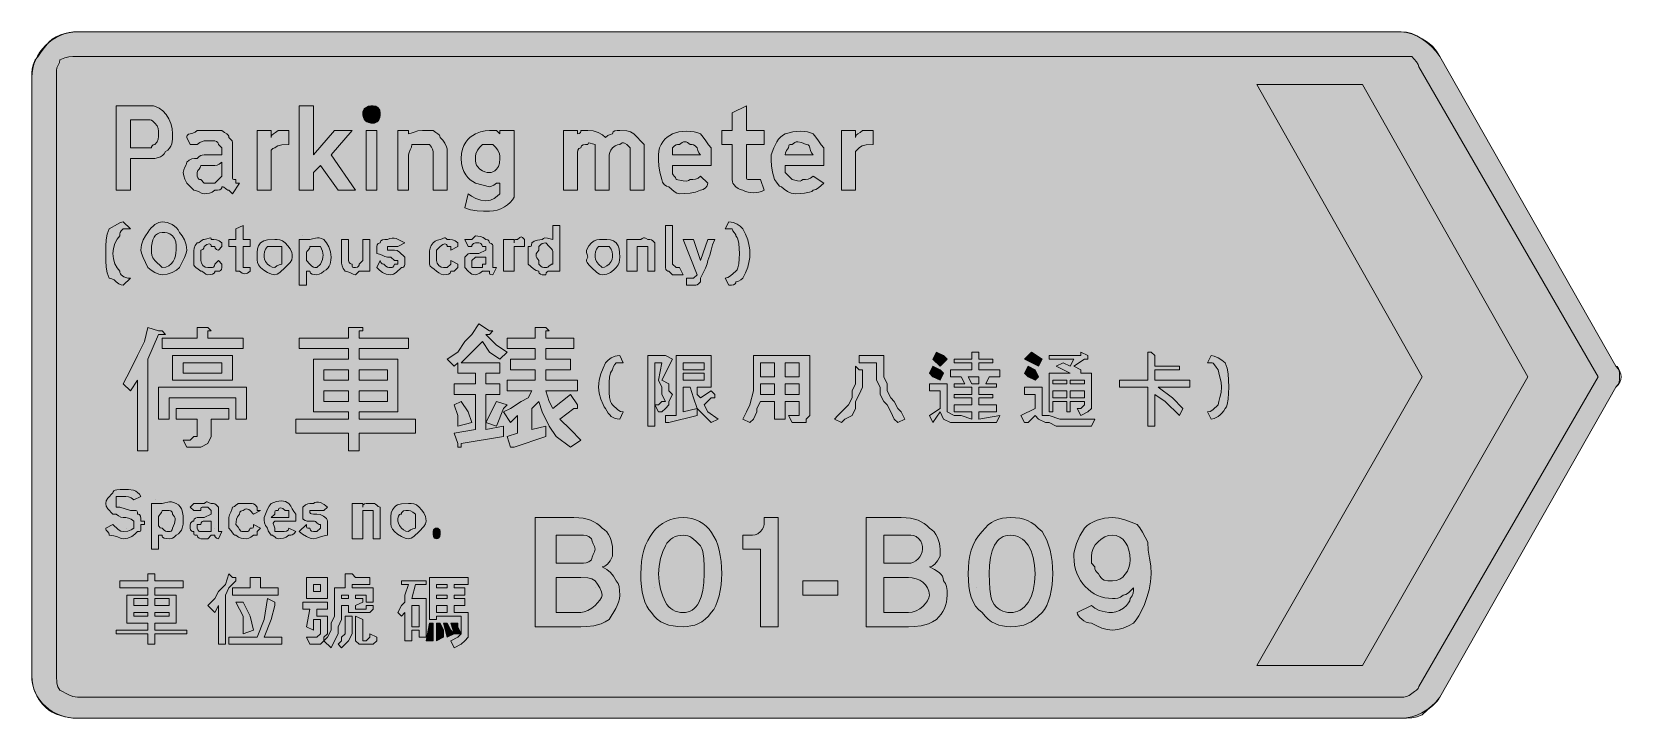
# Model space of a CAD drawing. Header units: metres. Extents: x 12 to 554, y 24 to 258.
import ezdxf

# ---------------------------------------------------------------- set-up
doc = ezdxf.new("R2010")
doc.units = ezdxf.units.M
for name, color, linetype, true_color in [('FILL_BLUE_0000FF', 7, 'Continuous', 0x0000ff), ('FILL_WHITE_FFFFFF', 7, 'Continuous', 0xffffff), ('STROKE_BLUE_0000FF', 7, 'Continuous', 0x0000ff), ('STROKE_WHITE_FFFFFF', 7, 'Continuous', 0xffffff)]:
    doc.layers.add(name, color=color, linetype=linetype, true_color=true_color)

msp = doc.modelspace()

# ---------------------------------------------------------------- hatches: boundary and pattern name
at = {"layer": 'FILL_BLUE_0000FF', "true_color": 0x0000ff}
h = msp.add_hatch(color=7, dxfattribs=at)
h.dxf.hatch_style = 1
h.paths.add_polyline_path([(478.65, 249.6), (482.25, 249.6), (483.9, 247.8), (484.44, 246.9), (484.65, 246), (545.85, 140.4), (484.65, 34.8), (484.6, 34.4), (484.44, 34.09), (483.9, 33.6), (483.13, 33.11), (482.25, 32.4), (481.35, 31.71), (480.45, 31.35), (479.55, 31.22), (478.65, 31.2), (27.45, 31.2), (26.6, 31.25), (25.84, 31.41), (24.45, 31.95), (21.45, 33.6), (21.05, 34.1), (20.76, 34.69), (20.4, 36), (20.25, 38.4), (20.25, 242.4), (20.25, 244.8), (20.44, 245.7), (20.85, 246.6), (21.26, 247.5), (21.45, 248.4), (23.06, 249.09), (24.45, 249.45), (25.84, 249.58), (27.45, 249.6), (478.65, 249.6)])
at = {"layer": 'FILL_WHITE_FFFFFF', "true_color": 0xffffff}
h = msp.add_hatch(color=7, dxfattribs=at)
h.dxf.hatch_style = 1
h.paths.add_polyline_path([(478.65, 258), (480.45, 257.79), (482.25, 257.25), (484.05, 256.48), (485.85, 255.6), (487.63, 254.49), (489.3, 253.05), (490.74, 251.38), (491.85, 249.6), (551.85, 144), (552.25, 143.89), (552.54, 143.61), (552.76, 143.18), (552.9, 142.65), (553.03, 141.47), (553.05, 140.4), (553.03, 139.5), (552.9, 138.6), (552.54, 137.7), (551.85, 136.8), (491.85, 31.2), (491.35, 30.35), (490.74, 29.59), (489.3, 28.2), (487.63, 26.81), (485.85, 25.2), (484.05, 24.51), (482.25, 24.15), (480.45, 24.02), (478.65, 24), (27.45, 24), (26.05, 24.06), (24.58, 24.22), (23.08, 24.51), (21.6, 24.9), (20.17, 25.41), (18.84, 26.02), (17.66, 26.76), (16.65, 27.6), (15.41, 28.95), (14.38, 30.3), (13.55, 31.65), (12.9, 33), (12.42, 34.35), (12.09, 35.7), (11.91, 37.05), (11.85, 38.4), (11.85, 242.4), (11.87, 244.01), (12, 245.4), (12.36, 246.79), (13.05, 248.4), (13.95, 249.49), (14.85, 250.8), (15.75, 252.11), (16.65, 253.2), (17.66, 254.44), (18.84, 255.47), (20.17, 256.3), (21.6, 256.95), (23.08, 257.43), (24.58, 257.76), (26.05, 257.94), (27.45, 258), (478.65, 258)])
h = msp.add_hatch(color=7, dxfattribs=at)
h.dxf.hatch_style = 1
h.paths.add_polyline_path([(485.85, 140.4), (429.45, 240), (465.45, 240), (521.85, 140.4), (465.45, 42), (429.45, 42), (485.85, 140.4)])
h = msp.add_hatch(color=7, dxfattribs=at)
h.dxf.hatch_style = 1
h.paths.add_polyline_path([(53.99, 232.58), (55.29, 231.97), (56.51, 231.03), (57.6, 229.8), (58.52, 228.35), (59.23, 226.72), (59.69, 224.99), (59.85, 223.2), (59.81, 221.42), (59.55, 219.75), (59.26, 218.99), (58.84, 218.31), (58.24, 217.7), (57.45, 217.2), (56.95, 216.41), (56.36, 215.81), (55.72, 215.39), (55.05, 215.1), (53.74, 214.84), (52.65, 214.8), (45.45, 214.8), (45.45, 204), (40.65, 204), (40.65, 232.8), (52.65, 232.8), (53.32, 232.74), (53.99, 232.58)])
h.paths.add_polyline_path([(51.45, 218.4), (52.65, 218.4), (52.7, 218.8), (52.84, 219.09), (53.25, 219.45), (53.85, 219.6), (54.54, 220.5), (54.9, 221.4), (55.03, 222.3), (55.05, 223.2), (55.03, 224.1), (54.9, 225), (54.54, 225.9), (53.85, 226.8), (53.14, 227.49), (52.65, 227.85), (52.16, 227.98), (51.45, 228), (45.45, 228), (45.45, 218.4), (51.45, 218.4)], flags=16)
h = msp.add_hatch(color=7, dxfattribs=at)
h.dxf.hatch_style = 1
h.paths.add_polyline_path([(115.05, 224.4), (121.05, 224.4), (113.85, 216), (122.25, 204), (116.25, 204), (110.25, 212.4), (107.85, 210), (107.85, 204), (103.05, 204), (103.05, 232.8), (107.85, 232.8), (107.85, 216), (115.05, 224.4)])
h = msp.add_hatch(color=7, dxfattribs=at)
h.dxf.hatch_style = 1
h.paths.add_polyline_path([(130.6, 229.56), (130.44, 228.82), (130.21, 228.21), (129.9, 227.7), (129.54, 227.31), (129.13, 227.02), (128.7, 226.86), (128.25, 226.8), (127.41, 226.86), (126.67, 227.02), (126.06, 227.31), (125.55, 227.7), (125.16, 228.21), (124.87, 228.82), (124.71, 229.56), (124.65, 230.4), (124.71, 230.85), (124.87, 231.28), (125.16, 231.69), (125.55, 232.05), (126.06, 232.36), (126.67, 232.59), (127.41, 232.75), (128.25, 232.8), (129.13, 232.59), (129.9, 232.05), (130.44, 231.28), (130.65, 230.4), (130.6, 229.56)])
h = msp.add_hatch(color=7, dxfattribs=at)
h.dxf.hatch_style = 1
h.paths.add_polyline_path([(255.47, 208.11), (255.6, 207.75), (255.96, 207.62), (256.65, 207.6), (259.05, 207.6), (260.25, 207.6), (261.45, 204), (260.55, 203.61), (259.65, 203.32), (258.75, 203.16), (257.85, 203.1), (256.95, 203.16), (256.05, 203.32), (255.15, 203.61), (254.25, 204), (253.37, 204.19), (252.6, 204.6), (251.85, 205.2), (251.16, 205.91), (250.8, 206.4), (250.67, 206.89), (250.65, 207.6), (250.65, 219.6), (247.05, 219.6), (247.05, 224.4), (250.65, 224.4), (250.65, 230.4), (255.45, 232.8), (255.45, 224.4), (261.45, 224.4), (261.45, 219.6), (255.45, 219.6), (255.45, 208.8), (255.47, 208.11)])
h = msp.add_hatch(color=7, dxfattribs=at)
h.dxf.hatch_style = 1
h.paths.add_polyline_path([(79.05, 204), (78.65, 204.05), (78.34, 204.19), (77.85, 204.6), (77.36, 205.01), (77.05, 205.15), (76.65, 205.2), (76.6, 204.8), (76.44, 204.51), (75.9, 204.15), (75.13, 204.02), (74.25, 204), (73.35, 203.31), (72.45, 202.95), (71.55, 202.82), (70.65, 202.8), (69.75, 202.99), (68.85, 203.4), (67.95, 203.81), (67.05, 204), (64.65, 206.4), (64.05, 207.75), (63.64, 208.93), (63.45, 210), (63.64, 210.9), (64.05, 211.8), (64.46, 212.7), (64.65, 213.6), (65.55, 214.29), (66.45, 214.65), (67.35, 214.78), (68.25, 214.8), (68.96, 215.49), (69.45, 215.85), (69.94, 215.98), (70.65, 216), (73.05, 216), (76.65, 216), (76.65, 217.2), (76.65, 218.4), (75.45, 219.6), (75.4, 220), (75.26, 220.29), (74.85, 220.65), (74.25, 220.8), (70.65, 220.8), (69.9, 220.65), (69.13, 220.29), (68.25, 219.6), (65.85, 219.6), (64.65, 222), (64.7, 222.4), (64.84, 222.69), (65.25, 223.05), (65.85, 223.2), (66.73, 223.39), (67.5, 223.8), (68.25, 224.4), (71.85, 224.4), (76.65, 224.4), (77.53, 223.69), (78.3, 223.2), (78.84, 222.71), (79, 222.4), (79.05, 222), (79.74, 221.29), (80.1, 220.8), (80.23, 220.31), (80.25, 219.6), (80.25, 217.2), (80.25, 214.8), (80.25, 208.8), (80.27, 208.11), (80.4, 207.75), (80.76, 207.62), (81.45, 207.6), (81.45, 206.4), (82.65, 206.4), (80.25, 202.8), (79.05, 204)])
h.paths.add_polyline_path([(75.45, 207.6), (76.65, 208.8), (76.65, 210), (76.65, 213.6), (75.77, 212.91), (75, 212.55), (74.25, 212.4), (71.85, 212.4), (69.45, 212.4), (69.4, 212), (69.26, 211.69), (68.85, 211.2), (68.44, 210.71), (68.3, 210.4), (68.25, 210), (68.25, 208.8), (68.4, 208.2), (68.76, 207.79), (69.05, 207.65), (69.45, 207.6), (70.65, 206.4), (74.25, 206.4), (75.45, 207.6)], flags=16)
h = msp.add_hatch(color=7, dxfattribs=at)
h.dxf.hatch_style = 1
h.paths.add_polyline_path([(93.5, 222.4), (93.66, 222.71), (94.2, 223.2), (94.97, 223.69), (95.85, 224.4), (99.45, 224.4), (99.45, 219.6), (97.05, 219.45), (95.74, 219.09), (95.15, 218.8), (94.65, 218.4), (94.05, 218.25), (93.64, 217.89), (93.5, 217.6), (93.45, 217.2), (93.45, 216), (93.45, 204), (88.65, 204), (88.65, 224.4), (93.45, 224.4), (93.45, 222), (93.5, 222.4)])
h = msp.add_hatch(color=7, dxfattribs=at)
h.dxf.hatch_style = 1
h.paths.add_polyline_path([(125.85, 204), (125.85, 224.4), (129.45, 224.4), (129.45, 204), (125.85, 204)])
h = msp.add_hatch(color=7, dxfattribs=at)
h.dxf.hatch_style = 1
h.paths.add_polyline_path([(141.45, 219.6), (141.26, 218.7), (140.85, 217.8), (140.44, 216.9), (140.25, 216), (140.25, 204), (136.65, 204), (136.65, 224.4), (140.25, 224.4), (140.25, 223.2), (141.17, 223.39), (142.2, 223.8), (143.46, 224.21), (145.05, 224.4), (148.65, 224.4), (149.53, 223.69), (150.3, 223.2), (150.84, 222.71), (151, 222.4), (151.05, 222), (151.93, 221.08), (152.7, 220.05), (153.24, 218.79), (153.4, 218.05), (153.45, 217.2), (153.45, 204), (148.65, 204), (148.65, 217.2), (148.5, 217.95), (148.14, 218.72), (147.45, 219.6), (145.05, 219.6), (141.45, 219.6)])
h = msp.add_hatch(color=7, dxfattribs=at)
h.dxf.hatch_style = 1
h.paths.add_polyline_path([(176.25, 224.4), (176.25, 202.8), (176.25, 201.6), (175.69, 200.7), (174.94, 199.84), (174.01, 199.03), (172.95, 198.3), (171.77, 197.69), (170.51, 197.21), (169.2, 196.91), (167.85, 196.8), (165.86, 196.82), (163.65, 196.95), (161.44, 197.31), (160.4, 197.6), (159.45, 198), (160.65, 202.8), (161.76, 201.92), (163.2, 201.15), (164.87, 200.61), (166.65, 200.4), (167.5, 200.45), (168.24, 200.61), (169.5, 201.15), (170.53, 201.92), (171.45, 202.8), (171.45, 204), (171.45, 205.2), (171.45, 206.4), (170.25, 206.4), (169.37, 205.71), (168.6, 205.35), (167.85, 205.2), (163.05, 206.4), (162.15, 206.91), (161.29, 207.54), (160.48, 208.32), (159.75, 209.25), (159.14, 210.35), (158.66, 211.63), (158.36, 213.11), (158.25, 214.8), (158.36, 216.49), (158.66, 217.97), (159.14, 219.25), (159.75, 220.35), (160.48, 221.28), (161.29, 222.06), (162.15, 222.69), (163.05, 223.2), (164.81, 223.89), (166.35, 224.25), (167.85, 224.4), (170.25, 224.4), (171.45, 223.2), (171.45, 224.4), (176.25, 224.4)])
h.paths.add_polyline_path([(164.57, 218.68), (163.8, 217.65), (163.26, 216.39), (163.1, 215.65), (163.05, 214.8), (163.1, 213.96), (163.26, 213.22), (163.49, 212.57), (163.8, 212.02), (164.57, 211.17), (165.45, 210.6), (166.33, 210.25), (167.1, 210.07), (167.85, 210), (168.41, 210.07), (168.99, 210.25), (169.65, 210.6), (170.31, 211.17), (170.89, 212.02), (171.3, 213.22), (171.45, 214.8), (171.4, 215.65), (171.24, 216.39), (170.7, 217.65), (169.93, 218.68), (169.05, 219.6), (167.85, 219.6), (165.45, 219.6), (164.57, 218.68)], flags=16)
h = msp.add_hatch(color=7, dxfattribs=at)
h.dxf.hatch_style = 1
h.paths.add_polyline_path([(197.85, 223.2), (198.45, 223.35), (198.86, 223.71), (199, 224), (199.05, 224.4), (201.45, 224.4), (203.23, 224.19), (204.9, 223.65), (206.34, 222.88), (207.45, 222), (208.2, 222.6), (208.97, 223.01), (209.85, 223.2), (209.9, 223.6), (210.06, 223.89), (210.6, 224.25), (211.37, 224.38), (212.25, 224.4), (214.65, 224.25), (215.96, 223.89), (216.55, 223.6), (217.05, 223.2), (220.65, 219.6), (220.65, 218.4), (220.65, 204), (215.85, 204), (215.85, 217.2), (215.85, 218.4), (214.65, 219.6), (213.9, 220.05), (213.54, 220.13), (213.13, 220.11), (212.7, 219.94), (212.25, 219.6), (211.5, 219.45), (210.73, 219.09), (209.85, 218.4), (209.25, 217.65), (208.84, 216.88), (208.65, 216), (208.65, 204), (203.85, 204), (203.85, 217.2), (203.85, 218.4), (203.85, 219.6), (202.97, 219.77), (202.2, 220.05), (201.66, 220.11), (201.5, 219.94), (201.45, 219.6), (200.57, 219.58), (199.8, 219.45), (199.26, 219.09), (199.1, 218.8), (199.05, 218.4), (198.65, 218.35), (198.36, 218.19), (198, 217.65), (197.87, 216.88), (197.85, 216), (197.85, 204), (193.05, 204), (193.05, 224.4), (197.85, 224.4), (197.85, 223.2)])
h = msp.add_hatch(color=7, dxfattribs=at)
h.dxf.hatch_style = 1
h.paths.add_polyline_path([(230.85, 203.55), (229.05, 205.2), (228.17, 205.41), (227.4, 205.95), (226.86, 206.72), (226.65, 207.6), (225.96, 210.09), (225.6, 212.25), (225.47, 214.18), (225.45, 216), (225.56, 217.29), (225.86, 218.47), (226.34, 219.54), (226.95, 220.5), (227.68, 221.34), (228.49, 222.07), (229.35, 222.69), (230.25, 223.2), (231.25, 223.59), (232.42, 223.87), (233.71, 224.04), (235.05, 224.1), (236.39, 224.04), (237.67, 223.87), (238.85, 223.59), (239.85, 223.2), (240.75, 222.11), (241.65, 220.8), (242.55, 219.49), (243.45, 218.4), (243.45, 212.4), (230.25, 212.4), (230.25, 210), (230.3, 209.6), (230.44, 209.29), (230.85, 208.8), (231.26, 208.31), (231.4, 208), (231.45, 207.6), (233.85, 207.15), (235.16, 207.09), (235.75, 207.26), (236.25, 207.6), (237.15, 207.62), (238.05, 207.75), (238.95, 208.11), (239.85, 208.8), (242.25, 206.4), (242.04, 205.52), (241.5, 204.75), (240.73, 204.21), (239.85, 204), (238.05, 203.31), (236.25, 202.95), (234.45, 202.82), (232.65, 202.8), (231.75, 203.01), (230.85, 203.55)])
h.paths.add_polyline_path([(239.25, 216.75), (238.84, 217.52), (238.65, 218.4), (237.94, 219.09), (237.45, 219.45), (236.96, 219.58), (236.25, 219.6), (235.35, 220.27), (234.9, 220.44), (234.45, 220.5), (234, 220.44), (233.55, 220.27), (232.65, 219.6), (231.94, 219.58), (231.45, 219.45), (230.96, 219.09), (230.25, 218.4), (230.25, 216), (239.85, 216), (239.25, 216.75)], flags=16)
h = msp.add_hatch(color=7, dxfattribs=at)
h.dxf.hatch_style = 1
h.paths.add_polyline_path([(270.66, 203.01), (269.4, 203.55), (268.37, 204.32), (267.45, 205.2), (267.05, 205.25), (266.74, 205.41), (266.25, 205.95), (265.76, 206.72), (265.05, 207.6), (264.36, 210.09), (264, 212.25), (263.87, 214.18), (263.85, 216), (264.77, 218.47), (265.8, 220.5), (266.39, 221.34), (267.06, 222.07), (267.8, 222.69), (268.65, 223.2), (270, 223.59), (271.33, 223.87), (272.64, 224.04), (273.9, 224.1), (275.11, 224.04), (276.24, 223.87), (277.3, 223.59), (278.25, 223.2), (279.15, 222.11), (280.05, 220.8), (280.95, 219.49), (281.85, 218.4), (281.85, 212.4), (268.65, 212.4), (268.65, 210), (271.05, 207.6), (271.95, 207.43), (272.85, 207.15), (273.75, 207.09), (274.2, 207.26), (274.65, 207.6), (275.55, 207.62), (276.45, 207.75), (277.35, 208.11), (278.25, 208.8), (281.85, 206.4), (280.05, 204.75), (279.15, 204.21), (278.25, 204), (277.7, 203.6), (276.97, 203.31), (275.25, 202.95), (272.25, 202.8), (271.4, 202.85), (270.66, 203.01)])
h.paths.add_polyline_path([(277.65, 216.75), (277.24, 217.52), (277.05, 218.4), (277, 218.8), (276.86, 219.09), (276.45, 219.45), (275.85, 219.6), (274.26, 220.27), (273, 220.5), (272.46, 220.44), (271.97, 220.27), (271.05, 219.6), (270.36, 219.58), (270, 219.45), (269.87, 219.09), (269.85, 218.4), (269.16, 217.52), (268.8, 216.75), (268.65, 216), (278.25, 216), (277.65, 216.75)], flags=16)
h = msp.add_hatch(color=7, dxfattribs=at)
h.dxf.hatch_style = 1
h.paths.add_polyline_path([(292.7, 222.4), (292.86, 222.71), (293.4, 223.2), (294.17, 223.69), (295.05, 224.4), (298.65, 224.4), (298.65, 219.6), (296.25, 219.45), (294.94, 219.09), (294.35, 218.8), (293.85, 218.4), (292.65, 217.2), (292.65, 216), (292.65, 204), (287.85, 204), (287.85, 224.4), (292.65, 224.4), (292.65, 222), (292.7, 222.4)])
h = msp.add_hatch(color=7, dxfattribs=at)
h.dxf.hatch_style = 1
h.paths.add_polyline_path([(43.05, 171.6), (42.3, 171.75), (41.53, 172.11), (40.65, 172.8), (39.9, 173.4), (39.13, 173.81), (38.25, 174), (37.56, 175.82), (37.2, 177.75), (37.07, 179.91), (37.05, 182.4), (37.07, 184.89), (37.2, 187.05), (37.56, 188.98), (38.25, 190.8), (41.1, 192.45), (42.13, 192.99), (43.05, 193.2), (45.45, 190.8), (43.05, 190.8), (42.36, 190.09), (42, 189.6), (41.87, 189.11), (41.85, 188.4), (40.97, 187.29), (40.2, 185.85), (39.66, 184.18), (39.45, 182.4), (39.66, 180.62), (40.2, 178.95), (40.97, 177.51), (41.85, 176.4), (41.91, 175.95), (42.07, 175.52), (42.36, 175.11), (42.75, 174.75), (43.26, 174.44), (43.87, 174.21), (44.61, 174.05), (45.45, 174), (43.05, 171.6)])
h = msp.add_hatch(color=7, dxfattribs=at)
h.dxf.hatch_style = 1
h.paths.add_polyline_path([(58.03, 192.97), (58.89, 192.69), (59.7, 192.3), (60.46, 191.79), (61.14, 191.17), (61.75, 190.44), (62.25, 189.6), (63.13, 188.49), (63.9, 187.05), (64.44, 185.38), (64.65, 183.6), (64.44, 182.49), (63.9, 181.05), (62.25, 177.6), (61.14, 176.72), (59.7, 175.95), (58.03, 175.41), (56.25, 175.2), (55.16, 175.41), (53.85, 175.95), (52.54, 176.72), (51.45, 177.6), (49.8, 181.05), (49.26, 182.49), (49.05, 183.6), (49.26, 185.38), (49.8, 187.05), (50.57, 188.49), (51.45, 189.6), (51.95, 190.44), (52.54, 191.17), (53.18, 191.79), (53.85, 192.3), (55.16, 192.97), (56.25, 193.2), (57.15, 193.14), (58.03, 192.97)])
h.paths.add_polyline_path([(54.67, 189.17), (54.06, 188.65), (53.55, 187.95), (53.16, 187.08), (52.87, 186.06), (52.71, 184.89), (52.65, 183.6), (52.67, 182.7), (52.8, 181.8), (53.16, 180.9), (53.85, 180), (56.25, 177.6), (57.49, 177.76), (58.52, 178.2), (59.35, 178.87), (60, 179.7), (60.48, 180.65), (60.81, 181.65), (60.99, 182.65), (61.05, 183.6), (61.03, 185.19), (60.9, 186.45), (60.54, 187.48), (59.85, 188.4), (58.95, 189.09), (58.05, 189.45), (57.15, 189.58), (56.25, 189.6), (55.41, 189.49), (54.67, 189.17)], flags=16)
h = msp.add_hatch(color=7, dxfattribs=at)
h.dxf.hatch_style = 1
h.paths.add_polyline_path([(83.85, 177.6), (85.05, 177.6), (86.25, 177.6), (86.25, 176.4), (85.35, 175.72), (84.9, 175.56), (84.45, 175.5), (84, 175.56), (83.55, 175.72), (82.65, 176.4), (81.45, 176.4), (81.45, 177.6), (81.45, 184.8), (79.05, 184.8), (79.05, 187.2), (81.45, 187.2), (81.45, 190.8), (83.85, 192), (83.85, 187.2), (86.25, 187.2), (86.25, 184.8), (83.85, 184.8), (83.85, 178.8), (83.85, 177.6)])
h = msp.add_hatch(color=7, dxfattribs=at)
h.dxf.hatch_style = 1
h.paths.add_polyline_path([(191.85, 176.4), (189.45, 176.4), (188.25, 176.4), (187.85, 176.35), (187.56, 176.21), (187.2, 175.8), (187.05, 175.2), (185.85, 175.2), (185.25, 175.35), (184.84, 175.71), (184.7, 176), (184.65, 176.4), (183.75, 176.61), (182.85, 177.15), (181.05, 178.8), (181.05, 184.8), (181.74, 184.82), (182.1, 184.95), (182.23, 185.31), (182.25, 186), (183.15, 186.6), (184.27, 187.01), (185.85, 187.2), (186.3, 187.54), (186.75, 187.71), (187.65, 187.65), (188.55, 187.37), (189.45, 187.2), (189.45, 192), (191.85, 192), (191.85, 176.4)])
h.paths.add_polyline_path([(187.76, 177.79), (188.25, 178.2), (188.74, 178.61), (189.05, 178.75), (189.45, 178.8), (189.45, 181.2), (189.45, 182.4), (189.43, 183.11), (189.3, 183.6), (188.94, 184.09), (188.25, 184.8), (187.05, 186), (186.34, 185.98), (185.85, 185.85), (185.36, 185.49), (184.65, 184.8), (184.65, 183.6), (183.97, 182.7), (183.81, 182.25), (183.75, 181.8), (183.81, 181.35), (183.97, 180.9), (184.65, 180), (184.65, 178.8), (185.36, 178.11), (185.85, 177.75), (186.34, 177.62), (187.05, 177.6), (187.45, 177.65), (187.76, 177.79)], flags=16)
h = msp.add_hatch(color=7, dxfattribs=at)
h.dxf.hatch_style = 1
h.paths.add_polyline_path([(227.85, 192), (230.25, 192), (230.25, 178.8), (231.45, 177.6), (232.65, 177.6), (233.85, 175.2), (231.45, 175.2), (230.25, 175.2), (229.05, 176.4), (228.65, 176.45), (228.36, 176.59), (228, 177), (227.85, 177.6), (227.85, 192)])
h = msp.add_hatch(color=7, dxfattribs=at)
h.dxf.hatch_style = 1
h.paths.add_polyline_path([(253.03, 184.18), (252.9, 185.85), (252.54, 187.29), (252.25, 187.9), (251.85, 188.4), (251.8, 188.8), (251.66, 189.11), (251.25, 189.6), (250.84, 190.09), (250.7, 190.4), (250.65, 190.8), (248.25, 190.8), (249.45, 193.2), (250.3, 193.15), (251.04, 192.99), (252.3, 192.45), (253.33, 191.68), (254.25, 190.8), (255.13, 188.98), (255.9, 187.05), (256.44, 184.89), (256.6, 183.7), (256.65, 182.4), (256.6, 181.1), (256.44, 179.91), (255.9, 177.75), (255.13, 175.82), (254.25, 174), (253.5, 173.4), (252.73, 172.99), (251.85, 172.8), (251.8, 172.4), (251.64, 172.11), (251.1, 171.75), (250.33, 171.62), (249.45, 171.6), (248.25, 174), (249.15, 174.21), (250.05, 174.75), (251.85, 176.4), (252.25, 176.9), (252.54, 177.51), (252.9, 178.95), (253.03, 180.62), (253.05, 182.4), (253.03, 184.18)])
h = msp.add_hatch(color=7, dxfattribs=at)
h.dxf.hatch_style = 1
h.paths.add_polyline_path([(73.05, 177.6), (73.45, 177.65), (73.74, 177.79), (74.1, 178.2), (74.25, 178.8), (75.45, 180), (76.65, 178.8), (76.65, 177.6), (76.5, 177), (76.14, 176.59), (75.85, 176.45), (75.45, 176.4), (74.25, 176.4), (74.2, 176), (74.04, 175.71), (73.5, 175.35), (72.73, 175.22), (71.85, 175.2), (71.45, 175.25), (71.14, 175.39), (70.65, 175.8), (70.16, 176.21), (69.85, 176.35), (69.45, 176.4), (68.57, 177.11), (67.8, 177.6), (67.26, 178.09), (67.1, 178.4), (67.05, 178.8), (67.05, 182.4), (67.07, 183.3), (67.2, 184.2), (67.56, 185.1), (68.25, 186), (68.65, 186.05), (68.96, 186.19), (69.45, 186.6), (69.94, 187.01), (70.25, 187.15), (70.65, 187.2), (71.53, 187.37), (72.3, 187.65), (72.84, 187.71), (73, 187.54), (73.05, 187.2), (73.95, 187.18), (74.85, 187.05), (75.75, 186.69), (76.65, 186), (76.65, 184.8), (75.45, 183.6), (75.05, 183.65), (74.76, 183.79), (74.4, 184.2), (74.25, 184.8), (73.05, 184.8), (73, 185.19), (72.84, 185.47), (72.61, 185.64), (72.3, 185.7), (71.53, 185.47), (70.65, 184.8), (70.5, 184.2), (70.14, 183.79), (69.85, 183.65), (69.45, 183.6), (69.45, 180), (69.66, 179.12), (70.2, 178.35), (70.97, 177.81), (71.85, 177.6), (73.05, 177.6)])
h = msp.add_hatch(color=7, dxfattribs=at)
h.dxf.hatch_style = 1
h.paths.add_polyline_path([(88.8, 184.05), (89.16, 185.08), (89.85, 186), (90.35, 186.4), (90.94, 186.69), (92.25, 187.05), (94.65, 187.2), (95.55, 187.18), (96.45, 187.05), (97.35, 186.69), (98.25, 186), (99.13, 185.08), (99.9, 184.05), (100.44, 182.79), (100.6, 182.05), (100.65, 181.2), (100.44, 180.3), (99.9, 179.4), (98.25, 177.6), (96.45, 175.95), (95.55, 175.41), (94.65, 175.2), (93.56, 175.41), (92.25, 175.95), (90.94, 176.72), (89.85, 177.6), (89.16, 178.5), (88.8, 179.4), (88.67, 180.3), (88.65, 181.2), (88.67, 182.79), (88.8, 184.05)])
h.paths.add_polyline_path([(91.56, 183.9), (91.2, 183), (91.07, 182.1), (91.05, 181.2), (91.2, 180.45), (91.56, 179.68), (92.25, 178.8), (93, 178.2), (93.77, 177.79), (94.65, 177.6), (95.4, 178.2), (96.17, 178.61), (97.05, 178.8), (97.05, 181.2), (97.05, 184.8), (94.65, 184.8), (92.25, 184.8), (91.56, 183.9)], flags=16)
h = msp.add_hatch(color=7, dxfattribs=at)
h.dxf.hatch_style = 1
h.paths.add_polyline_path([(108.6, 187.65), (109.19, 187.73), (109.86, 187.71), (110.6, 187.54), (111.45, 187.2), (112.33, 186.09), (113.1, 184.65), (113.64, 182.98), (113.85, 181.2), (113.81, 180.11), (113.55, 178.8), (113.26, 178.13), (112.84, 177.49), (112.24, 176.9), (111.45, 176.4), (110.57, 175.71), (109.8, 175.35), (109.05, 175.2), (108.17, 175.22), (107.4, 175.35), (106.86, 175.71), (106.7, 176), (106.65, 176.4), (105.45, 176.4), (105.45, 171.6), (103.05, 171.6), (103.05, 187.2), (105.45, 187.2), (106.65, 187.2), (107.57, 187.37), (108.6, 187.65)])
h.paths.add_polyline_path([(106.46, 184.09), (106.05, 183.6), (105.64, 183.11), (105.5, 182.8), (105.45, 182.4), (105.45, 181.2), (105.45, 180), (106.65, 178.8), (107.36, 178.11), (107.85, 177.75), (108.34, 177.62), (109.05, 177.6), (110.25, 178.8), (110.92, 180.41), (111.09, 181.12), (111.15, 181.8), (111.09, 182.48), (110.92, 183.19), (110.25, 184.8), (109.05, 184.8), (106.65, 184.8), (106.6, 184.4), (106.46, 184.09)], flags=16)
h = msp.add_hatch(color=7, dxfattribs=at)
h.dxf.hatch_style = 1
h.paths.add_polyline_path([(121.35, 175.39), (120.45, 175.8), (119.55, 176.21), (118.65, 176.4), (117.96, 177.3), (117.6, 178.2), (117.47, 179.1), (117.45, 180), (117.45, 187.2), (119.85, 187.2), (119.85, 180), (120, 179.4), (120.36, 178.99), (120.65, 178.85), (121.05, 178.8), (121.07, 178.11), (121.2, 177.75), (121.56, 177.62), (122.25, 177.6), (122.85, 177.75), (123.26, 178.11), (123.4, 178.4), (123.45, 178.8), (124.65, 180), (124.65, 187.2), (127.05, 187.2), (127.05, 176.4), (124.65, 176.4), (123.45, 176.4), (122.25, 175.2), (121.35, 175.39)])
h = msp.add_hatch(color=7, dxfattribs=at)
h.dxf.hatch_style = 1
h.paths.add_polyline_path([(134.25, 183.6), (135.45, 183.6), (136.35, 183.39), (137.25, 182.85), (139.05, 181.2), (139.05, 178.8), (138.9, 178.2), (138.54, 177.79), (138.25, 177.65), (137.85, 177.6), (136.05, 175.95), (135.15, 175.41), (134.25, 175.2), (133.4, 175.25), (132.66, 175.41), (131.4, 175.95), (130.37, 176.72), (129.45, 177.6), (130.65, 180), (130.7, 179.6), (130.84, 179.31), (131.25, 178.95), (131.85, 178.8), (132.56, 178.11), (133.05, 177.75), (133.54, 177.62), (134.25, 177.6), (134.65, 177.65), (134.94, 177.79), (135.3, 178.2), (135.45, 178.8), (136.65, 178.8), (136.65, 180), (135.45, 180), (134.25, 181.2), (133.05, 181.2), (132.15, 181.39), (131.25, 181.8), (130.35, 182.21), (129.45, 182.4), (129.45, 184.8), (129.6, 185.4), (129.96, 185.81), (130.25, 185.95), (130.65, 186), (130.7, 186.4), (130.86, 186.69), (131.4, 187.05), (132.17, 187.18), (133.05, 187.2), (133.9, 187.54), (134.66, 187.69), (135.37, 187.66), (136.05, 187.5), (137.44, 186.86), (139.05, 186), (136.65, 184.8), (134.25, 184.8), (133.05, 184.8), (133.05, 183.6), (134.25, 183.6)])
h = msp.add_hatch(color=7, dxfattribs=at)
h.dxf.hatch_style = 1
h.paths.add_polyline_path([(153.45, 177.6), (154.65, 178.8), (154.65, 180), (157.05, 178.8), (157.05, 177.6), (155.85, 176.4), (154.65, 176.4), (154.6, 176), (154.44, 175.71), (153.9, 175.35), (153.13, 175.22), (152.25, 175.2), (151.37, 175.39), (150.6, 175.8), (149.85, 176.4), (148.97, 177.11), (148.2, 177.6), (147.66, 178.09), (147.5, 178.4), (147.45, 178.8), (147.45, 182.4), (147.47, 183.3), (147.6, 184.2), (147.96, 185.1), (148.65, 186), (149.4, 186.6), (150.17, 187.01), (151.05, 187.2), (151.76, 187.37), (152.25, 187.65), (152.48, 187.73), (152.74, 187.71), (153.05, 187.54), (153.45, 187.2), (154.35, 187.18), (155.25, 187.05), (156.15, 186.69), (157.05, 186), (157.05, 184.8), (154.65, 183.6), (154.65, 184.8), (153.45, 184.8), (153.4, 185.19), (153.24, 185.47), (153.01, 185.64), (152.7, 185.7), (151.93, 185.47), (151.05, 184.8), (149.85, 183.6), (149.85, 180), (150.06, 179.12), (150.6, 178.35), (151.37, 177.81), (152.25, 177.6), (153.45, 177.6)])
h = msp.add_hatch(color=7, dxfattribs=at)
h.dxf.hatch_style = 1
h.paths.add_polyline_path([(168.36, 175.22), (168, 175.35), (167.87, 175.71), (167.85, 176.4), (166.65, 176.4), (165.45, 176.4), (164.57, 175.71), (163.8, 175.35), (163.05, 175.2), (162.34, 175.22), (161.85, 175.35), (161.36, 175.71), (160.65, 176.4), (159.45, 177.6), (159.45, 178.8), (159.45, 181.2), (160.16, 181.89), (160.65, 182.25), (161.14, 182.38), (161.85, 182.4), (163.05, 182.4), (164.25, 182.4), (166.65, 183.6), (166.65, 184.8), (165.45, 184.8), (165.3, 185.4), (164.94, 185.81), (164.65, 185.95), (164.25, 186), (163.05, 186), (162.45, 185.85), (162.04, 185.49), (161.9, 185.2), (161.85, 184.8), (160.65, 184.8), (159.45, 187.2), (160.65, 187.2), (161.85, 187.2), (163.05, 188.4), (163.95, 188.38), (164.85, 188.25), (165.75, 187.89), (166.65, 187.2), (167.25, 187.05), (167.66, 186.69), (167.8, 186.4), (167.85, 186), (168.45, 185.85), (168.86, 185.49), (169, 185.2), (169.05, 184.8), (169.05, 183.6), (169.05, 182.4), (169.05, 178.8), (169.05, 177.6), (170.25, 177.6), (169.05, 175.2), (168.36, 175.22)])
h.paths.add_polyline_path([(165.45, 177.6), (165.45, 178.8), (166.65, 178.8), (166.65, 181.2), (164.25, 181.2), (163.05, 181.2), (161.85, 180), (161.85, 178.8), (161.85, 177.6), (163.05, 177.6), (164.25, 177.6), (165.45, 177.6)], flags=16)
h = msp.add_hatch(color=7, dxfattribs=at)
h.dxf.hatch_style = 1
h.paths.add_polyline_path([(176.27, 186.69), (176.4, 187.05), (176.76, 187.18), (177.45, 187.2), (178.16, 187.87), (178.65, 188.1), (179.14, 187.87), (179.85, 187.2), (179.85, 184.8), (176.25, 184.8), (176.25, 183.6), (176.25, 182.4), (176.25, 176.4), (172.65, 176.4), (172.65, 187.2), (176.25, 187.2), (176.25, 186), (176.27, 186.69)])
h = msp.add_hatch(color=7, dxfattribs=at)
h.dxf.hatch_style = 1
h.paths.add_polyline_path([(200.96, 182.79), (200.99, 183.46), (201.15, 184.05), (201.79, 185.08), (202.65, 186), (203.55, 186.69), (204.45, 187.05), (205.35, 187.18), (206.25, 187.2), (207.84, 187.18), (209.1, 187.05), (210.13, 186.69), (211.05, 186), (211.74, 185.08), (212.1, 184.05), (212.23, 182.79), (212.25, 181.2), (212.23, 180.3), (212.1, 179.4), (211.74, 178.5), (211.05, 177.6), (210.13, 176.72), (209.1, 175.95), (207.84, 175.41), (207.1, 175.25), (206.25, 175.2), (205.35, 175.41), (204.45, 175.95), (202.65, 177.6), (201.79, 178.5), (201.15, 179.4), (200.99, 179.85), (200.96, 180.3), (201.11, 180.75), (201.45, 181.2), (201.11, 182.05), (200.96, 182.79)])
h.paths.add_polyline_path([(204.36, 183.9), (204, 183), (203.87, 182.1), (203.85, 181.2), (204, 180.45), (204.36, 179.68), (205.05, 178.8), (206.25, 177.6), (207.13, 177.79), (207.9, 178.2), (208.65, 178.8), (209.34, 179.68), (209.7, 180.45), (209.85, 181.2), (209.83, 182.1), (209.7, 183), (209.34, 183.9), (208.65, 184.8), (206.25, 184.8), (205.05, 184.8), (204.36, 183.9)], flags=16)
h = msp.add_hatch(color=7, dxfattribs=at)
h.dxf.hatch_style = 1
h.paths.add_polyline_path([(218.25, 184.8), (218.25, 183.6), (218.25, 176.4), (214.65, 176.4), (214.65, 187.2), (218.25, 187.2), (219.45, 187.2), (219.9, 187.54), (220.33, 187.71), (220.74, 187.73), (221.1, 187.65), (221.85, 187.2), (222.56, 187.18), (223.05, 187.05), (223.54, 186.69), (224.25, 186), (224.25, 183.6), (224.25, 176.4), (221.85, 176.4), (221.85, 183.6), (221.85, 184.8), (220.65, 184.8), (218.25, 184.8)])
h = msp.add_hatch(color=7, dxfattribs=at)
h.dxf.hatch_style = 1
h.paths.add_polyline_path([(233.85, 187.2), (237.45, 187.2), (239.85, 180), (242.25, 187.2), (244.65, 187.2), (243.94, 185.4), (243.45, 183.6), (242.96, 181.8), (242.25, 180), (242.04, 178.89), (241.5, 177.45), (239.85, 174), (239.85, 172.8), (239.14, 172.11), (238.65, 171.75), (238.16, 171.62), (237.45, 171.6), (236.25, 171.6), (235.05, 171.6), (235.05, 174), (237.45, 174), (238.65, 175.2), (233.85, 187.2)])
h = msp.add_hatch(color=7, dxfattribs=at)
h.dxf.hatch_style = 1
h.paths.add_polyline_path([(56.25, 156), (57.45, 154.8), (56.25, 154.8), (55.05, 154.8), (51.45, 146.4), (51.45, 115.2), (47.85, 115.2), (47.85, 139.2), (45.45, 135.6), (43.05, 138), (45.45, 142.8), (47.85, 147.6), (50.25, 152.4), (51.45, 157.2), (55.05, 156), (56.25, 156)])
h = msp.add_hatch(color=7, dxfattribs=at)
h.dxf.hatch_style = 1
h.paths.add_polyline_path([(71.85, 157.2), (73.05, 156), (71.85, 156), (71.85, 153.6), (83.85, 153.6), (83.85, 150), (56.25, 150), (56.25, 153.6), (68.25, 153.6), (68.25, 157.2), (71.85, 157.2)])
h = msp.add_hatch(color=7, dxfattribs=at)
h.dxf.hatch_style = 1
h.paths.add_polyline_path([(124.65, 156), (123.45, 156), (123.45, 153.6), (140.25, 153.6), (140.25, 150), (123.45, 150), (123.45, 146.4), (136.65, 146.4), (136.65, 128.4), (123.45, 128.4), (123.45, 126), (142.65, 126), (142.65, 121.2), (123.45, 121.2), (123.45, 115.2), (119.85, 115.2), (119.85, 121.2), (101.85, 121.2), (101.85, 126), (119.85, 126), (119.85, 128.4), (107.85, 128.4), (107.85, 146.4), (119.85, 146.4), (119.85, 150), (103.05, 150), (103.05, 153.6), (119.85, 153.6), (119.85, 157.2), (123.45, 157.2), (124.65, 157.2), (124.65, 156)])
h.paths.add_polyline_path([(119.85, 139.2), (119.85, 142.8), (111.45, 142.8), (111.45, 139.2), (119.85, 139.2)], flags=16)
h.paths.add_polyline_path([(111.45, 132), (119.85, 132), (119.85, 135.6), (111.45, 135.6), (111.45, 132)], flags=16)
h.paths.add_polyline_path([(123.45, 142.8), (123.45, 139.2), (133.05, 139.2), (133.05, 142.8), (123.45, 142.8)], flags=16)
h.paths.add_polyline_path([(133.05, 135.6), (123.45, 135.6), (123.45, 132), (133.05, 132), (133.05, 135.6)], flags=16)
h = msp.add_hatch(color=7, dxfattribs=at)
h.dxf.hatch_style = 1
h.paths.add_polyline_path([(157.05, 148.8), (159.45, 152.4), (161.85, 154.8), (164.25, 158.4), (167.85, 156), (169.05, 156), (167.85, 154.8), (166.65, 154.8), (170.25, 151.2), (173.85, 148.8), (171.45, 146.4), (167.85, 148.8), (165.45, 152.4), (161.85, 148.8), (158.25, 145.2), (171.45, 145.2), (171.45, 141.6), (166.65, 141.6), (166.65, 138), (171.45, 138), (171.45, 134.4), (166.65, 134.4), (166.65, 122.4), (172.65, 123.6), (172.65, 120), (158.25, 117.6), (158.25, 116.4), (157.05, 116.4), (157.05, 117.6), (155.85, 121.2), (163.05, 122.4), (163.05, 134.4), (155.85, 134.4), (155.85, 138), (163.05, 138), (163.05, 141.6), (157.05, 141.6), (157.05, 145.2), (155.85, 144), (153.45, 146.4), (157.05, 148.8)])
h = msp.add_hatch(color=7, dxfattribs=at)
h.dxf.hatch_style = 1
h.paths.add_polyline_path([(183.45, 153.6), (183.45, 157.2), (187.05, 157.2), (188.25, 156), (187.05, 156), (187.05, 153.6), (196.65, 153.6), (196.65, 150), (187.05, 150), (187.05, 146.4), (195.45, 146.4), (195.45, 142.8), (187.05, 142.8), (187.05, 139.2), (197.85, 139.2), (197.85, 135.6), (187.05, 135.6), (188.25, 132), (189.45, 129.6), (195.45, 134.4), (197.85, 130.8), (197.85, 129.6), (196.65, 129.6), (191.85, 126), (195.45, 122.4), (199.05, 118.8), (195.45, 116.4), (190.65, 120), (188.25, 123.6), (185.85, 128.4), (184.65, 132), (182.25, 129.6), (182.25, 122.4), (187.05, 123.6), (187.05, 120), (176.25, 116.4), (175.05, 116.4), (173.85, 120), (177.45, 121.2), (177.45, 127.2), (175.05, 124.8), (172.65, 128.4), (175.05, 129.6), (178.65, 132), (181.05, 133.2), (182.25, 135.6), (173.85, 135.6), (173.85, 139.2), (183.45, 139.2), (183.45, 142.8), (175.05, 142.8), (175.05, 146.4), (183.45, 146.4), (183.45, 150), (173.85, 150), (173.85, 153.6), (183.45, 153.6)])
h = msp.add_hatch(color=7, dxfattribs=at)
h.dxf.hatch_style = 1
h.paths.add_polyline_path([(80.25, 139.2), (59.85, 139.2), (59.85, 147.6), (80.25, 147.6), (80.25, 139.2)])
h.paths.add_polyline_path([(76.65, 145.2), (63.45, 145.2), (63.45, 141.6), (76.65, 141.6), (76.65, 145.2)], flags=16)
h = msp.add_hatch(color=7, dxfattribs=at)
h.dxf.hatch_style = 1
h.paths.add_polyline_path([(212.25, 126), (211.4, 126.06), (210.66, 126.22), (209.99, 126.51), (209.4, 126.9), (208.86, 127.41), (208.37, 128.02), (207.45, 129.6), (207, 130.16), (206.57, 130.89), (205.8, 132.75), (205.26, 134.83), (205.05, 136.8), (205.1, 138.1), (205.26, 139.29), (205.8, 141.45), (206.57, 143.38), (207.45, 145.2), (208.37, 146.08), (209.4, 146.85), (210.66, 147.39), (211.4, 147.55), (212.25, 147.6), (213.45, 145.2), (211.05, 145.2), (210.45, 144.45), (210.04, 143.68), (209.85, 142.8), (209.45, 142.3), (209.16, 141.69), (208.8, 140.25), (208.67, 138.58), (208.65, 136.8), (208.67, 135.02), (208.8, 133.35), (209.16, 131.91), (209.45, 131.3), (209.85, 130.8), (211.65, 129.15), (212.55, 128.61), (213.45, 128.4), (212.25, 126)])
h = msp.add_hatch(color=7, dxfattribs=at)
h.dxf.hatch_style = 1
h.paths.add_polyline_path([(221.85, 123.6), (221.85, 147.6), (227.85, 147.6), (230.25, 146.4), (226.65, 139.2), (229.05, 138), (229.05, 135.6), (230.25, 134.4), (229.05, 132), (229.05, 130.8), (227.85, 129.6), (226.65, 128.4), (225.45, 128.4), (224.25, 130.8), (224.25, 123.6), (221.85, 123.6)])
h.paths.add_polyline_path([(225.45, 130.8), (226.65, 132), (227.85, 132), (226.65, 134.4), (226.65, 136.8), (225.45, 139.2), (226.65, 145.2), (224.25, 145.2), (224.25, 130.8), (225.45, 130.8)], flags=16)
h = msp.add_hatch(color=7, dxfattribs=at)
h.dxf.hatch_style = 1
h.paths.add_polyline_path([(231.45, 147.6), (243.45, 147.6), (243.45, 136.8), (238.65, 136.8), (238.65, 134.4), (239.85, 133.2), (243.45, 135.6), (244.65, 134.4), (244.65, 133.2), (243.45, 133.2), (241.05, 130.8), (242.25, 128.4), (245.85, 126), (243.45, 124.8), (241.05, 127.2), (238.65, 129.6), (238.65, 127.2), (229.05, 124.8), (227.85, 124.8), (227.85, 127.2), (231.45, 127.2), (231.45, 147.6)])
h.paths.add_polyline_path([(237.45, 133.2), (236.25, 136.8), (233.85, 136.8), (233.85, 128.4), (238.65, 129.6), (237.45, 133.2)], flags=16)
h.paths.add_polyline_path([(233.85, 145.2), (233.85, 142.8), (241.05, 142.8), (241.05, 145.2), (233.85, 145.2)], flags=16)
h.paths.add_polyline_path([(241.05, 141.6), (233.85, 141.6), (233.85, 139.2), (241.05, 139.2), (241.05, 141.6)], flags=16)
h = msp.add_hatch(color=7, dxfattribs=at)
h.dxf.hatch_style = 1
h.paths.add_polyline_path([(274.65, 124.8), (272.25, 124.8), (271.05, 124.8), (269.85, 127.2), (272.25, 127.2), (273.45, 127.2), (273.45, 128.4), (273.45, 132), (268.65, 132), (268.65, 126), (265.05, 126), (265.05, 132), (260.25, 132), (259.05, 129.6), (259.05, 128.4), (257.85, 126), (256.65, 124.8), (254.25, 126), (255.45, 128.4), (256.65, 130.8), (257.85, 135.6), (257.85, 140.4), (257.85, 147.6), (277.05, 147.6), (277.05, 127.2), (275.85, 126), (275.85, 124.8), (274.65, 124.8)])
h.paths.add_polyline_path([(265.05, 140.4), (265.05, 145.2), (260.25, 145.2), (260.25, 140.4), (265.05, 140.4)], flags=16)
h.paths.add_polyline_path([(265.05, 134.4), (265.05, 138), (260.25, 138), (260.25, 134.4), (265.05, 134.4)], flags=16)
h.paths.add_polyline_path([(268.65, 145.2), (268.65, 140.4), (273.45, 140.4), (273.45, 145.2), (268.65, 145.2)], flags=16)
h.paths.add_polyline_path([(273.45, 138), (268.65, 138), (268.65, 134.4), (273.45, 134.4), (273.45, 138)], flags=16)
h = msp.add_hatch(color=7, dxfattribs=at)
h.dxf.hatch_style = 1
h.paths.add_polyline_path([(302.25, 147.6), (302.25, 142.8), (302.25, 140.4), (303.45, 138), (303.45, 135.6), (304.65, 133.2), (305.85, 132), (307.05, 129.6), (308.25, 128.4), (309.45, 126), (307.05, 124.8), (305.85, 126), (304.65, 128.4), (303.45, 130.8), (302.25, 132), (301.05, 134.4), (301.05, 136.8), (299.85, 139.2), (299.85, 141.6), (299.85, 145.2), (293.85, 145.2), (293.85, 147.6), (302.25, 147.6)])
h = msp.add_hatch(color=7, dxfattribs=at)
h.dxf.hatch_style = 1
h.paths.add_polyline_path([(323.85, 129.6), (323.85, 128.4), (326.25, 127.2), (328.65, 127.2), (332.25, 126), (332.25, 128.4), (326.25, 128.4), (326.25, 130.8), (332.25, 130.8), (332.25, 133.2), (326.25, 133.2), (326.25, 134.4), (332.25, 134.4), (332.25, 136.8), (326.25, 136.8), (326.25, 138), (329.85, 138), (328.65, 140.4), (325.05, 140.4), (325.05, 142.8), (332.25, 142.8), (332.25, 145.2), (326.25, 145.2), (326.25, 146.4), (332.25, 146.4), (332.25, 148.8), (333.45, 148.8), (334.65, 148.8), (334.65, 147.6), (334.65, 146.4), (339.45, 146.4), (339.45, 145.2), (334.65, 145.2), (334.65, 142.8), (341.85, 142.8), (341.85, 140.4), (338.25, 140.4), (337.05, 138), (340.65, 138), (340.65, 136.8), (334.65, 136.8), (334.65, 134.4), (339.45, 134.4), (339.45, 133.2), (334.65, 133.2), (334.65, 130.8), (340.65, 130.8), (340.65, 128.4), (334.65, 128.4), (334.65, 126), (341.85, 127.2), (340.65, 124.8), (331.05, 124.8), (327.45, 124.8), (325.05, 124.8), (322.65, 126), (321.45, 128.4), (319.05, 124.8), (317.85, 127.2), (321.45, 129.6), (321.45, 135.6), (317.85, 135.6), (317.85, 138), (323.85, 138), (323.85, 129.6)])
h.paths.add_polyline_path([(334.65, 138), (334.65, 140.4), (331.05, 140.4), (332.25, 138), (334.65, 138)], flags=16)
h = msp.add_hatch(color=7, dxfattribs=at)
h.dxf.hatch_style = 1
h.paths.add_polyline_path([(322.65, 147.6), (323.85, 146.4), (321.45, 144), (319.05, 146.4), (320.25, 148.8), (322.65, 147.6)])
h = msp.add_hatch(color=7, dxfattribs=at)
h.dxf.hatch_style = 1
h.paths.add_polyline_path([(356.25, 146.4), (355.05, 144), (350.25, 146.4), (352.65, 148.8), (356.25, 146.4)])
h = msp.add_hatch(color=7, dxfattribs=at)
h.dxf.hatch_style = 1
h.paths.add_polyline_path([(370.65, 146.4), (367.05, 144), (369.45, 142.8), (369.45, 141.6), (373.05, 141.6), (373.05, 129.6), (371.85, 128.4), (369.45, 127.2), (368.25, 129.6), (369.45, 129.6), (370.65, 130.8), (370.65, 132), (365.85, 132), (365.85, 128.4), (364.65, 128.4), (364.65, 132), (359.85, 132), (359.85, 128.4), (358.65, 128.4), (358.65, 141.6), (365.85, 141.6), (361.05, 144), (363.45, 145.2), (365.85, 144), (367.05, 146.4), (358.65, 146.4), (358.65, 147.6), (369.45, 147.6), (369.45, 148.8), (371.85, 147.6), (371.85, 146.4), (370.65, 146.4)])
h.paths.add_polyline_path([(364.65, 133.2), (364.65, 135.6), (359.85, 135.6), (359.85, 133.2), (364.65, 133.2)], flags=16)
h.paths.add_polyline_path([(365.85, 133.2), (370.65, 133.2), (370.65, 135.6), (365.85, 135.6), (365.85, 133.2)], flags=16)
h.paths.add_polyline_path([(359.85, 139.2), (359.85, 138), (364.65, 138), (364.65, 139.2), (359.85, 139.2)], flags=16)
h.paths.add_polyline_path([(370.65, 139.2), (365.85, 139.2), (365.85, 138), (370.65, 138), (370.65, 139.2)], flags=16)
h = msp.add_hatch(color=7, dxfattribs=at)
h.dxf.hatch_style = 1
h.paths.add_polyline_path([(392.25, 123.6), (392.25, 136.8), (382.65, 136.8), (382.65, 139.2), (392.25, 139.2), (392.25, 148.8), (393.45, 148.8), (394.65, 147.6), (394.65, 144), (403.05, 144), (403.05, 142.8), (394.65, 142.8), (394.65, 139.2), (406.65, 139.2), (406.65, 136.8), (395.85, 136.8), (400.65, 133.2), (404.25, 129.6), (403.05, 127.2), (398.25, 132), (394.65, 134.4), (394.65, 123.6), (392.25, 123.6)])
h = msp.add_hatch(color=7, dxfattribs=at)
h.dxf.hatch_style = 1
h.paths.add_polyline_path([(417.26, 138.58), (416.85, 140.25), (416.44, 141.69), (416.25, 142.8), (415.54, 143.68), (415.05, 144.45), (414.56, 144.99), (414.25, 145.15), (413.85, 145.2), (412.65, 145.2), (413.85, 147.6), (414.94, 147.39), (416.25, 146.85), (417.56, 146.08), (418.65, 145.2), (419.34, 143.38), (419.7, 141.45), (419.83, 139.29), (419.85, 136.8), (419.83, 134.83), (419.7, 132.75), (419.34, 130.89), (419.05, 130.16), (418.65, 129.6), (418.15, 128.76), (417.56, 128.02), (416.92, 127.41), (416.25, 126.9), (414.94, 126.22), (413.85, 126), (412.65, 128.4), (413.55, 128.61), (414.45, 129.15), (416.25, 130.8), (416.44, 131.91), (416.85, 133.35), (417.26, 135.02), (417.45, 136.8), (417.26, 138.58)])
h = msp.add_hatch(color=7, dxfattribs=at)
h.dxf.hatch_style = 1
h.paths.add_polyline_path([(286.65, 127.2), (289.05, 129.6), (290.25, 130.8), (291.45, 133.2), (291.45, 135.6), (292.65, 138), (292.65, 140.4), (292.65, 144), (293.85, 142.8), (295.05, 142.8), (295.05, 141.6), (295.05, 139.2), (295.05, 136.8), (293.85, 134.4), (292.65, 132), (292.65, 129.6), (291.45, 127.2), (289.05, 126), (287.85, 124.8), (285.45, 126), (286.65, 127.2)])
h = msp.add_hatch(color=7, dxfattribs=at)
h.dxf.hatch_style = 1
h.paths.add_polyline_path([(321.45, 142.8), (322.65, 141.6), (321.45, 139.2), (319.05, 140.4), (317.85, 141.6), (319.05, 144), (321.45, 142.8)])
h = msp.add_hatch(color=7, dxfattribs=at)
h.dxf.hatch_style = 1
h.paths.add_polyline_path([(353.85, 142.8), (355.05, 140.4), (353.85, 139.2), (351.45, 140.4), (350.25, 141.6), (351.45, 144), (353.85, 142.8)])
h = msp.add_hatch(color=7, dxfattribs=at)
h.dxf.hatch_style = 1
h.paths.add_polyline_path([(85.05, 136.8), (85.05, 126), (81.45, 126), (81.45, 133.2), (58.65, 133.2), (58.65, 126), (55.05, 126), (55.05, 136.8), (85.05, 136.8)])
h = msp.add_hatch(color=7, dxfattribs=at)
h.dxf.hatch_style = 1
h.paths.add_polyline_path([(356.25, 136.8), (356.25, 129.6), (356.25, 128.4), (356.25, 127.2), (357.45, 127.2), (358.65, 127.2), (362.25, 126), (374.25, 126), (373.05, 123.6), (361.05, 123.6), (358.65, 124.8), (357.45, 124.8), (355.05, 126), (353.85, 127.2), (351.45, 124.8), (350.25, 124.8), (349.05, 127.2), (353.85, 129.6), (353.85, 134.4), (350.25, 134.4), (350.25, 136.8), (356.25, 136.8)])
h = msp.add_hatch(color=7, dxfattribs=at)
h.dxf.hatch_style = 1
h.paths.add_polyline_path([(160.65, 128.4), (161.85, 124.8), (157.05, 123.6), (157.05, 127.2), (155.85, 130.8), (158.25, 132), (160.65, 128.4)])
h = msp.add_hatch(color=7, dxfattribs=at)
h.dxf.hatch_style = 1
h.paths.add_polyline_path([(170.25, 132), (173.85, 130.8), (172.65, 129.6), (170.25, 123.6), (166.65, 124.8), (170.25, 132)])
h = msp.add_hatch(color=7, dxfattribs=at)
h.dxf.hatch_style = 1
h.paths.add_polyline_path([(79.05, 129.6), (79.05, 126), (73.05, 126), (73.05, 122.4), (73.05, 120), (71.85, 117.6), (69.45, 116.4), (67.05, 116.4), (64.65, 116.4), (63.45, 118.8), (65.85, 118.8), (67.05, 120), (68.25, 120), (68.25, 121.2), (68.25, 122.4), (68.25, 126), (61.05, 126), (61.05, 129.6), (79.05, 129.6)])
h = msp.add_hatch(color=7, dxfattribs=at)
h.dxf.hatch_style = 1
h.paths.add_polyline_path([(45.75, 99.09), (44.85, 99.45), (43.95, 99.58), (43.05, 99.6), (40.65, 99.6), (40.65, 97.2), (40.65, 96), (41.85, 96), (45.45, 94.8), (46.65, 94.8), (47.34, 94.78), (47.7, 94.65), (47.83, 94.29), (47.85, 93.6), (48.25, 93.55), (48.54, 93.39), (48.9, 92.85), (49.03, 92.08), (49.05, 91.2), (50.25, 91.2), (50.25, 90), (49.05, 90), (49.05, 88.8), (49.03, 88.11), (48.9, 87.75), (48.54, 87.62), (47.85, 87.6), (46.93, 86.72), (45.9, 85.95), (44.64, 85.41), (43.9, 85.25), (43.05, 85.2), (42.13, 85.39), (41.1, 85.8), (39.84, 86.21), (38.25, 86.4), (38.2, 86.8), (38.06, 87.11), (37.65, 87.6), (37.24, 88.09), (37.1, 88.4), (37.05, 88.8), (39.45, 90), (41.25, 88.35), (42.15, 87.81), (43.05, 87.6), (44.62, 87.79), (45.75, 88.2), (46.65, 88.8), (46.65, 91.2), (45.75, 91.89), (44.85, 92.25), (43.95, 92.38), (43.05, 92.4), (42.17, 92.59), (41.4, 93), (40.65, 93.6), (39.45, 93.6), (37.8, 95.4), (37.26, 96.3), (37.05, 97.2), (37.26, 98.1), (37.8, 99), (39.45, 100.8), (39.56, 101.2), (39.84, 101.49), (40.27, 101.71), (40.8, 101.85), (41.98, 101.98), (43.05, 102), (44.83, 101.96), (46.5, 101.7), (47.26, 101.41), (47.94, 100.99), (48.55, 100.39), (49.05, 99.6), (46.65, 98.4), (45.75, 99.09)])
h = msp.add_hatch(color=7, dxfattribs=at)
h.dxf.hatch_style = 1
h.paths.add_polyline_path([(58.2, 97.65), (58.79, 97.73), (59.46, 97.71), (60.2, 97.54), (61.05, 97.2), (61.84, 96.7), (62.44, 96.09), (62.86, 95.41), (63.15, 94.65), (63.41, 92.98), (63.45, 91.2), (63.41, 90.11), (63.15, 88.8), (62.86, 88.13), (62.44, 87.49), (61.84, 86.9), (61.05, 86.4), (60.34, 85.71), (59.85, 85.35), (59.36, 85.22), (58.65, 85.2), (57.77, 85.22), (57, 85.35), (56.46, 85.71), (56.3, 86), (56.25, 86.4), (55.05, 86.4), (55.05, 85.2), (55.05, 81.6), (52.65, 81.6), (52.65, 97.2), (55.05, 97.2), (56.25, 97.2), (57.17, 97.37), (58.2, 97.65)])
h.paths.add_polyline_path([(56.06, 94.09), (55.65, 93.6), (55.24, 93.11), (55.1, 92.8), (55.05, 92.4), (55.05, 90), (55.1, 89.6), (55.24, 89.31), (55.65, 88.95), (56.25, 88.8), (56.96, 88.11), (57.45, 87.75), (57.94, 87.62), (58.65, 87.6), (59.05, 87.65), (59.34, 87.79), (59.7, 88.2), (59.85, 88.8), (60.52, 90.39), (60.75, 91.65), (60.69, 92.19), (60.52, 92.68), (59.85, 93.6), (59.8, 94), (59.66, 94.29), (59.25, 94.65), (58.65, 94.8), (56.25, 94.8), (56.2, 94.4), (56.06, 94.09)], flags=16)
h = msp.add_hatch(color=7, dxfattribs=at)
h.dxf.hatch_style = 1
h.paths.add_polyline_path([(74.44, 85.71), (74.3, 86), (74.25, 86.4), (73.05, 86.4), (71.85, 85.2), (69.45, 85.2), (68.85, 85.35), (68.44, 85.71), (68.3, 86), (68.25, 86.4), (67.56, 86.42), (67.2, 86.55), (67.07, 86.91), (67.05, 87.6), (66.65, 87.65), (66.36, 87.79), (66, 88.2), (65.85, 88.8), (65.87, 89.68), (66, 90.45), (66.36, 90.99), (66.65, 91.15), (67.05, 91.2), (67.1, 91.6), (67.24, 91.89), (67.65, 92.25), (68.25, 92.4), (69.45, 92.4), (70.65, 92.4), (73.05, 93.6), (73.05, 94.8), (71.85, 96), (70.65, 96), (69.96, 95.98), (69.6, 95.85), (69.47, 95.49), (69.45, 94.8), (68.25, 94.8), (67.05, 94.8), (65.85, 96), (67.05, 97.2), (68.25, 97.2), (70.65, 97.2), (71.05, 97.54), (71.36, 97.71), (71.62, 97.73), (71.85, 97.65), (72.34, 97.37), (73.05, 97.2), (73.76, 97.18), (74.25, 97.05), (74.74, 96.69), (75.45, 96), (75.45, 94.8), (75.45, 93.6), (75.45, 92.4), (75.45, 88.8), (75.45, 87.6), (76.65, 87.6), (75.45, 85.2), (74.85, 85.35), (74.44, 85.71)])
h.paths.add_polyline_path([(73.05, 87.6), (73.05, 88.8), (73.05, 91.2), (71.85, 91.2), (70.65, 91.2), (70.25, 91.15), (69.96, 91.01), (69.6, 90.6), (69.45, 90), (68.25, 90), (68.25, 88.8), (68.4, 88.2), (68.76, 87.79), (69.05, 87.65), (69.45, 87.6), (71.85, 87.6), (73.05, 87.6)], flags=16)
h = msp.add_hatch(color=7, dxfattribs=at)
h.dxf.hatch_style = 1
h.paths.add_polyline_path([(95.14, 85.39), (94.65, 85.8), (94.16, 86.21), (93.85, 86.35), (93.45, 86.4), (92.85, 87.15), (92.44, 87.92), (92.25, 88.8), (91.56, 89.7), (91.2, 90.6), (91.07, 91.5), (91.05, 92.4), (92.25, 95.25), (92.74, 96.28), (93.45, 97.2), (94.35, 97.59), (95.23, 97.87), (96.09, 98.04), (96.9, 98.1), (97.66, 98.04), (98.34, 97.87), (98.95, 97.59), (99.45, 97.2), (100.16, 96.3), (100.65, 95.4), (101.14, 94.5), (101.85, 93.6), (101.85, 91.2), (94.65, 91.2), (94.31, 90.8), (94.14, 90.49), (94.12, 90.23), (94.2, 90), (94.48, 89.51), (94.65, 88.8), (94.65, 87.6), (97.05, 87.6), (97.93, 87.62), (98.7, 87.75), (99.24, 88.11), (99.4, 88.4), (99.45, 88.8), (101.85, 87.6), (101.14, 86.91), (100.65, 86.55), (100.16, 86.42), (99.45, 86.4), (98.55, 85.71), (97.65, 85.35), (96.75, 85.22), (95.85, 85.2), (95.45, 85.25), (95.14, 85.39)])
h.paths.add_polyline_path([(99.45, 94.8), (98.25, 94.8), (97.37, 95.47), (96.6, 95.7), (96.29, 95.64), (96.06, 95.47), (95.9, 95.19), (95.85, 94.8), (95.16, 94.78), (94.8, 94.65), (94.67, 94.29), (94.65, 93.6), (93.45, 92.4), (99.45, 92.4), (99.45, 94.8)], flags=16)
h = msp.add_hatch(color=7, dxfattribs=at)
h.dxf.hatch_style = 1
h.paths.add_polyline_path([(109.05, 93.6), (110.12, 93.39), (111.3, 92.85), (112.26, 92.08), (112.54, 91.65), (112.65, 91.2), (112.65, 88.8), (112.65, 86.4), (111.56, 86.21), (110.25, 85.8), (108.94, 85.39), (107.85, 85.2), (106.76, 85.41), (105.45, 85.95), (104.14, 86.72), (103.05, 87.6), (105.45, 90), (105.47, 89.31), (105.6, 88.95), (105.96, 88.82), (106.65, 88.8), (106.7, 88.4), (106.84, 88.11), (107.25, 87.75), (107.85, 87.6), (109.05, 87.6), (110.25, 88.8), (110.25, 90), (109.85, 90.05), (109.54, 90.19), (109.05, 90.6), (108.56, 91.01), (108.25, 91.15), (107.85, 91.2), (106.65, 91.2), (105.77, 91.22), (105, 91.35), (104.46, 91.71), (104.3, 92), (104.25, 92.4), (104.25, 94.8), (104.25, 96), (105.13, 96.69), (105.9, 97.05), (106.65, 97.2), (107.85, 97.2), (108.35, 97.54), (108.94, 97.69), (109.58, 97.66), (110.25, 97.5), (111.56, 96.86), (112.65, 96), (111.45, 94.8), (109.05, 94.8), (107.85, 94.8), (106.65, 94.8), (106.67, 94.11), (106.8, 93.75), (107.16, 93.62), (107.85, 93.6), (109.05, 93.6)])
h = msp.add_hatch(color=7, dxfattribs=at)
h.dxf.hatch_style = 1
h.paths.add_polyline_path([(85.05, 87.6), (85.45, 87.65), (85.74, 87.79), (86.1, 88.2), (86.25, 88.8), (86.94, 88.82), (87.3, 88.95), (87.43, 89.31), (87.45, 90), (89.85, 88.8), (88.65, 87.6), (88.65, 86.4), (87.45, 86.4), (86.57, 85.71), (85.8, 85.35), (85.05, 85.2), (84.15, 85.22), (83.25, 85.35), (82.35, 85.71), (81.45, 86.4), (81.05, 86.45), (80.74, 86.61), (80.25, 87.15), (79.76, 87.92), (79.05, 88.8), (79.05, 92.4), (79.24, 93.3), (79.65, 94.2), (80.06, 95.1), (80.25, 96), (80.65, 96.05), (80.96, 96.19), (81.45, 96.6), (81.94, 97.01), (82.25, 97.15), (82.65, 97.2), (86.25, 97.2), (86.96, 97.18), (87.45, 97.05), (87.94, 96.69), (88.65, 96), (88.65, 94.8), (89.85, 94.8), (87.45, 93.6), (86.25, 94.8), (85.8, 95.14), (85.37, 95.31), (84.96, 95.33), (84.6, 95.25), (83.85, 94.8), (83.45, 94.75), (83.16, 94.61), (82.8, 94.2), (82.65, 93.6), (81.96, 92.7), (81.6, 91.8), (81.47, 90.9), (81.45, 90), (82.16, 89.12), (82.65, 88.35), (83.14, 87.81), (83.45, 87.65), (83.85, 87.6), (85.05, 87.6)])
h = msp.add_hatch(color=7, dxfattribs=at)
h.dxf.hatch_style = 1
h.paths.add_polyline_path([(124.65, 94.8), (124.65, 92.4), (124.65, 85.2), (121.05, 85.2), (121.05, 97.2), (124.65, 97.2), (124.65, 96), (124.7, 96.4), (124.84, 96.69), (125.25, 97.05), (125.85, 97.2), (128.25, 97.2), (128.65, 97.15), (128.96, 97.01), (129.45, 96.6), (129.94, 96.19), (130.25, 96.05), (130.65, 96), (130.65, 93.6), (130.65, 85.2), (128.25, 85.2), (128.25, 93.6), (128.25, 94.8), (127.05, 94.8), (124.65, 94.8)])
h = msp.add_hatch(color=7, dxfattribs=at)
h.dxf.hatch_style = 1
h.paths.add_polyline_path([(134.4, 94.05), (134.76, 95.08), (135.45, 96), (135.95, 96.4), (136.54, 96.69), (137.85, 97.05), (140.25, 97.2), (141.15, 97.18), (142.05, 97.05), (142.95, 96.69), (143.85, 96), (144.73, 95.08), (145.5, 94.05), (146.04, 92.79), (146.2, 92.05), (146.25, 91.2), (146.04, 90.3), (145.5, 89.4), (143.85, 87.6), (142.05, 85.95), (141.15, 85.41), (140.25, 85.2), (139.16, 85.41), (137.85, 85.95), (136.54, 86.72), (135.45, 87.6), (134.76, 88.5), (134.4, 89.4), (134.27, 90.3), (134.25, 91.2), (134.27, 92.79), (134.4, 94.05)])
h.paths.add_polyline_path([(138.6, 94.65), (138.06, 94.29), (137.9, 94), (137.85, 93.6), (137.45, 93.55), (137.16, 93.39), (136.8, 92.85), (136.67, 92.08), (136.65, 91.2), (136.8, 90.45), (137.16, 89.68), (137.85, 88.8), (138.6, 88.2), (139.37, 87.79), (140.25, 87.6), (141, 88.2), (141.77, 88.61), (142.65, 88.8), (142.65, 91.2), (142.65, 93.6), (141.77, 94.29), (141, 94.65), (140.25, 94.8), (139.37, 94.78), (138.6, 94.65)], flags=16)
h = msp.add_hatch(color=7, dxfattribs=at)
h.dxf.hatch_style = 1
h.paths.add_polyline_path([(210.13, 72.39), (211.05, 70.8), (211.74, 69.88), (212.1, 68.85), (212.23, 67.59), (212.25, 66), (212.14, 64.7), (211.86, 63.51), (211.43, 62.39), (210.9, 61.35), (208.65, 57.6), (207.3, 56.81), (205.97, 56.21), (204.66, 55.79), (203.4, 55.5), (201.06, 55.24), (199.05, 55.2), (183.45, 55.2), (183.45, 92.4), (196.65, 92.4), (198.34, 92.34), (199.84, 92.17), (201.16, 91.89), (202.35, 91.5), (203.42, 90.99), (204.41, 90.37), (205.35, 89.64), (206.25, 88.8), (207.09, 88.24), (207.82, 87.51), (208.44, 86.63), (208.95, 85.65), (209.34, 84.62), (209.62, 83.57), (209.79, 82.55), (209.85, 81.6), (209.85, 79.2), (208.95, 77.62), (208.05, 76.5), (207.15, 75.82), (206.7, 75.66), (206.25, 75.6), (207.84, 74.68), (209.1, 73.65), (210.13, 72.39)])
h.paths.add_polyline_path([(200.85, 76.95), (201.75, 77.31), (202.65, 78), (202.84, 78.9), (203.25, 79.8), (203.66, 80.7), (203.85, 81.6), (203.66, 82.5), (203.25, 83.4), (202.84, 84.3), (202.65, 85.2), (201.75, 85.89), (200.85, 86.25), (199.95, 86.38), (199.05, 86.4), (190.65, 86.4), (190.65, 76.8), (199.05, 76.8), (199.95, 76.82), (200.85, 76.95)], flags=16)
h.paths.add_polyline_path([(190.65, 60), (199.05, 60), (200.14, 60.21), (201.45, 60.75), (202.76, 61.52), (203.85, 62.4), (205.5, 64.2), (206.04, 65.1), (206.25, 66), (206.04, 67.09), (205.5, 68.4), (204.73, 69.71), (203.85, 70.8), (203.35, 71.2), (202.76, 71.49), (201.45, 71.85), (199.05, 72), (190.65, 72), (190.65, 60)], flags=16)
h = msp.add_hatch(color=7, dxfattribs=at)
h.dxf.hatch_style = 1
h.paths.add_polyline_path([(219.72, 77.47), (220.06, 79.43), (220.52, 81.26), (221.1, 82.97), (221.79, 84.55), (222.59, 85.99), (223.5, 87.3), (224.5, 88.47), (225.6, 89.49), (226.79, 90.36), (228.06, 91.09), (229.4, 91.66), (230.82, 92.07), (232.3, 92.32), (233.85, 92.4), (235.38, 92.32), (236.83, 92.07), (238.19, 91.66), (239.46, 91.09), (240.63, 90.36), (241.72, 89.49), (242.71, 88.47), (243.6, 87.3), (244.39, 85.99), (245.09, 84.55), (245.68, 82.97), (246.17, 81.26), (246.55, 79.43), (246.83, 77.47), (246.99, 75.39), (247.05, 73.2), (246.99, 71.35), (246.82, 69.45), (246.54, 67.55), (246.15, 65.7), (245.64, 63.97), (245.02, 62.4), (244.29, 61.06), (243.45, 60), (242.5, 58.76), (241.44, 57.73), (240.31, 56.9), (239.1, 56.25), (237.84, 55.77), (236.53, 55.44), (235.2, 55.26), (233.85, 55.2), (232.11, 55.26), (230.47, 55.44), (228.96, 55.77), (227.55, 56.25), (226.26, 56.9), (225.07, 57.73), (224.01, 58.76), (223.05, 60), (222.21, 61.01), (221.47, 62.23), (220.86, 63.65), (220.35, 65.25), (219.96, 67.02), (219.67, 68.94), (219.51, 71.01), (219.45, 73.2), (219.52, 75.39), (219.72, 77.47)])
h.paths.add_polyline_path([(235.54, 60.22), (236.3, 60.5), (237, 60.88), (237.65, 61.37), (238.24, 61.96), (238.77, 62.66), (239.25, 63.45), (240.04, 65.33), (240.6, 67.59), (240.94, 70.22), (241.05, 73.2), (241.03, 75.88), (240.9, 78.45), (240.54, 80.79), (240.25, 81.85), (239.85, 82.8), (238.24, 84.37), (236.85, 85.5), (236.17, 85.89), (235.46, 86.17), (234.7, 86.34), (233.85, 86.4), (232.95, 86.34), (232.07, 86.17), (231.21, 85.89), (230.4, 85.5), (229.64, 84.99), (228.96, 84.37), (228.35, 83.64), (227.85, 82.8), (226.97, 80.79), (226.2, 78.45), (225.66, 75.88), (225.45, 73.2), (225.66, 70.52), (226.2, 67.95), (226.97, 65.61), (227.85, 63.6), (228.35, 62.76), (228.96, 62.02), (229.64, 61.41), (230.4, 60.9), (231.21, 60.51), (232.07, 60.22), (232.95, 60.06), (233.85, 60), (234.72, 60.06), (235.54, 60.22)], flags=16)
h = msp.add_hatch(color=7, dxfattribs=at)
h.dxf.hatch_style = 1
h.paths.add_polyline_path([(260.25, 55.2), (260.25, 81.6), (254.25, 81.6), (254.25, 86.4), (256.65, 86.4), (257.55, 86.42), (258.45, 86.55), (259.35, 86.91), (260.25, 87.6), (260.85, 88.35), (261.26, 89.12), (261.45, 90), (261.45, 92.4), (266.25, 92.4), (266.25, 55.2), (260.25, 55.2)])
h = msp.add_hatch(color=7, dxfattribs=at)
h.dxf.hatch_style = 1
h.paths.add_polyline_path([(321.76, 73.06), (322.24, 72.39), (322.54, 71.65), (322.65, 70.8), (323.34, 69.88), (323.7, 68.85), (323.83, 67.59), (323.85, 66), (323.79, 64.7), (323.62, 63.51), (323.34, 62.39), (322.95, 61.35), (322.44, 60.36), (321.82, 59.42), (320.25, 57.6), (318.9, 56.81), (317.57, 56.21), (316.26, 55.79), (315, 55.5), (312.66, 55.24), (310.65, 55.2), (296.25, 55.2), (296.25, 92.4), (308.25, 92.4), (309.94, 92.34), (311.44, 92.17), (312.76, 91.89), (313.95, 91.5), (315.02, 90.99), (316.01, 90.37), (316.95, 89.64), (317.85, 88.8), (318.69, 88.24), (319.42, 87.51), (320.04, 86.63), (320.55, 85.65), (320.94, 84.62), (321.22, 83.57), (321.39, 82.55), (321.45, 81.6), (321.45, 79.2), (320.55, 77.62), (319.65, 76.5), (318.75, 75.82), (318.3, 75.66), (317.85, 75.6), (319.61, 74.68), (321.15, 73.65), (321.76, 73.06)])
h.paths.add_polyline_path([(312.41, 77.21), (313.22, 77.69), (313.95, 78.3), (314.56, 79.03), (315.04, 79.84), (315.34, 80.7), (315.45, 81.6), (315.43, 82.5), (315.3, 83.4), (314.94, 84.3), (314.25, 85.2), (313.35, 85.89), (312.45, 86.25), (311.55, 86.38), (310.65, 86.4), (302.25, 86.4), (302.25, 76.8), (310.65, 76.8), (311.55, 76.91), (312.41, 77.21)], flags=16)
h.paths.add_polyline_path([(313.29, 60.6), (314.51, 61.27), (315.6, 62.1), (316.52, 63.05), (317.23, 64.05), (317.69, 65.05), (317.85, 66), (317.69, 67.29), (317.23, 68.46), (316.52, 69.48), (315.6, 70.35), (314.51, 71.05), (313.29, 71.57), (311.99, 71.89), (310.65, 72), (302.25, 72), (302.25, 60), (310.65, 60), (311.99, 60.16), (313.29, 60.6)], flags=16)
h = msp.add_hatch(color=7, dxfattribs=at)
h.dxf.hatch_style = 1
h.paths.add_polyline_path([(331.29, 77.47), (331.62, 79.44), (332.1, 81.3), (332.75, 83.04), (333.58, 84.67), (334.61, 86.19), (335.85, 87.6), (336.8, 88.84), (337.86, 89.87), (338.99, 90.7), (340.2, 91.35), (341.46, 91.83), (342.77, 92.16), (344.1, 92.34), (345.45, 92.4), (347.14, 92.34), (348.66, 92.16), (350.03, 91.83), (351.3, 91.35), (352.52, 90.7), (353.72, 89.87), (354.95, 88.84), (356.25, 87.6), (357.09, 86.19), (357.82, 84.67), (358.44, 83.04), (358.95, 81.3), (359.34, 79.44), (359.62, 77.47), (359.79, 75.39), (359.85, 73.2), (359.79, 71.35), (359.62, 69.45), (359.34, 67.55), (358.95, 65.7), (358.44, 63.97), (357.82, 62.4), (357.09, 61.06), (356.25, 60), (354.95, 58.76), (353.72, 57.73), (352.52, 56.9), (351.3, 56.25), (350.03, 55.77), (348.66, 55.44), (347.14, 55.26), (345.45, 55.2), (344.1, 55.26), (342.77, 55.44), (341.46, 55.77), (340.2, 56.25), (338.99, 56.9), (337.86, 57.73), (336.8, 58.76), (335.85, 60), (334.61, 61.01), (333.58, 62.23), (332.75, 63.65), (332.1, 65.25), (331.62, 67.02), (331.29, 68.94), (331.11, 71.01), (331.05, 73.2), (331.11, 75.39), (331.29, 77.47)])
h.paths.add_polyline_path([(347.19, 60.22), (348.01, 60.5), (348.79, 60.88), (349.53, 61.37), (350.22, 61.96), (350.86, 62.66), (351.45, 63.45), (352.46, 65.33), (353.21, 67.59), (353.69, 70.22), (353.85, 73.2), (353.69, 76.18), (353.21, 78.81), (352.46, 81.07), (351.45, 82.95), (350.86, 83.74), (350.22, 84.44), (349.53, 85.03), (348.79, 85.52), (348.01, 85.9), (347.19, 86.18), (346.34, 86.34), (345.45, 86.4), (344.58, 86.34), (343.76, 86.18), (343, 85.9), (342.3, 85.52), (341.65, 85.03), (341.06, 84.44), (340.53, 83.74), (340.05, 82.95), (339.26, 81.07), (338.7, 78.81), (338.36, 76.18), (338.25, 73.2), (338.27, 70.52), (338.4, 67.95), (338.76, 65.61), (339.05, 64.55), (339.45, 63.6), (339.95, 62.76), (340.56, 62.02), (341.24, 61.41), (342, 60.9), (342.81, 60.51), (343.67, 60.22), (344.55, 60.06), (345.45, 60), (346.34, 60.06), (347.19, 60.22)], flags=16)
h = msp.add_hatch(color=7, dxfattribs=at)
h.dxf.hatch_style = 1
h.paths.add_polyline_path([(390.45, 87.45), (392.25, 84), (392.44, 81.3), (392.85, 78.6), (393.26, 75.9), (393.45, 73.2), (393.24, 70.5), (392.7, 67.8), (391.93, 65.1), (391.05, 62.4), (389.25, 58.95), (388.35, 57.51), (387.45, 56.4), (385.65, 55.52), (383.85, 54.75), (382.05, 54.21), (380.25, 54), (378.45, 54.21), (376.65, 54.75), (374.85, 55.52), (373.05, 56.4), (372.15, 56.51), (371.29, 56.79), (370.48, 57.22), (369.75, 57.75), (369.14, 58.33), (368.66, 58.93), (368.36, 59.5), (368.25, 60), (373.05, 62.4), (374.17, 61.52), (375.75, 60.75), (377.77, 60.21), (378.96, 60.05), (380.25, 60), (381.34, 60.21), (382.65, 60.75), (383.96, 61.52), (385.05, 62.4), (385.74, 63.28), (386.1, 64.05), (386.25, 64.8), (386.94, 65.7), (387.3, 66.6), (387.43, 67.5), (387.45, 68.4), (385.65, 66.75), (384.75, 66.21), (383.85, 66), (382.95, 65.31), (382.05, 64.95), (381.15, 64.82), (380.25, 64.8), (378.92, 64.87), (377.62, 65.07), (376.36, 65.41), (375.15, 65.87), (374, 66.45), (372.91, 67.14), (371.89, 67.94), (370.95, 68.85), (370.09, 69.85), (369.33, 70.95), (368.66, 72.14), (368.1, 73.41), (367.65, 74.75), (367.32, 76.17), (367.12, 77.65), (367.05, 79.2), (367.11, 80.15), (367.27, 81.21), (367.95, 83.55), (369.07, 86.12), (370.65, 88.8), (371.6, 89.64), (372.66, 90.37), (373.79, 90.99), (375, 91.5), (376.26, 91.89), (377.57, 92.17), (378.9, 92.34), (380.25, 92.4), (382.24, 92.19), (384.45, 91.65), (386.66, 90.88), (388.65, 90), (389.55, 88.89), (390.45, 87.45)])
h.paths.add_polyline_path([(373.05, 76.8), (374.25, 75.6), (374.27, 74.89), (374.4, 74.4), (374.76, 73.91), (375.45, 73.2), (375.9, 72.41), (376.37, 71.81), (376.86, 71.39), (377.4, 71.1), (378.66, 70.84), (380.25, 70.8), (381.54, 70.96), (382.71, 71.42), (383.73, 72.13), (384.6, 73.05), (385.3, 74.14), (385.82, 75.36), (386.14, 76.66), (386.25, 78), (386.14, 79.74), (385.82, 81.34), (385.3, 82.77), (384.6, 84), (383.73, 85.01), (382.71, 85.76), (381.54, 86.24), (380.25, 86.4), (378.91, 86.24), (377.61, 85.78), (376.39, 85.07), (375.3, 84.15), (374.38, 83.06), (373.67, 81.84), (373.21, 80.54), (373.05, 79.2), (373.05, 78), (373.05, 76.8)], flags=16)
h = msp.add_hatch(color=7, dxfattribs=at)
h.dxf.hatch_style = 1
h.paths.add_polyline_path([(151.03, 86.72), (150.9, 85.95), (150.54, 85.41), (150.25, 85.25), (149.85, 85.2), (149.45, 85.25), (149.16, 85.41), (148.8, 85.95), (148.67, 86.72), (148.65, 87.6), (148.8, 88.2), (149.16, 88.61), (149.45, 88.75), (149.85, 88.8), (150.25, 88.75), (150.54, 88.61), (150.9, 88.2), (151.05, 87.6), (151.03, 86.72)])
h = msp.add_hatch(color=7, dxfattribs=at)
h.dxf.hatch_style = 1
h.paths.add_polyline_path([(53.85, 70.8), (63.45, 70.8), (63.45, 68.4), (53.85, 68.4), (53.85, 66), (61.05, 66), (61.05, 56.4), (53.85, 56.4), (53.85, 54), (64.65, 54), (64.65, 52.8), (53.85, 52.8), (53.85, 49.2), (51.45, 49.2), (51.45, 52.8), (40.65, 52.8), (40.65, 54), (51.45, 54), (51.45, 56.4), (44.25, 56.4), (44.25, 66), (51.45, 66), (51.45, 68.4), (41.85, 68.4), (41.85, 70.8), (51.45, 70.8), (51.45, 73.2), (53.85, 73.2), (53.85, 72), (53.85, 70.8)])
h.paths.add_polyline_path([(51.45, 62.4), (51.45, 64.8), (46.65, 64.8), (46.65, 62.4), (51.45, 62.4)], flags=16)
h.paths.add_polyline_path([(46.65, 58.8), (51.45, 58.8), (51.45, 60), (46.65, 60), (46.65, 58.8)], flags=16)
h.paths.add_polyline_path([(53.85, 64.8), (53.85, 62.4), (58.65, 62.4), (58.65, 64.8), (53.85, 64.8)], flags=16)
h.paths.add_polyline_path([(58.65, 60), (53.85, 60), (53.85, 58.8), (58.65, 58.8), (58.65, 60)], flags=16)
h = msp.add_hatch(color=7, dxfattribs=at)
h.dxf.hatch_style = 1
h.paths.add_polyline_path([(74.25, 64.8), (75.45, 67.2), (77.85, 69.6), (79.05, 73.2), (80.25, 72), (81.45, 72), (81.45, 70.8), (79.05, 68.4), (77.85, 66), (77.85, 49.2), (75.45, 49.2), (75.45, 62.4), (74.25, 60), (71.85, 62.4), (74.25, 64.8)])
h = msp.add_hatch(color=7, dxfattribs=at)
h.dxf.hatch_style = 1
h.paths.add_polyline_path([(86.25, 68.4), (86.25, 72), (88.65, 72), (89.85, 72), (89.85, 70.8), (89.85, 68.4), (95.85, 68.4), (95.85, 66), (80.25, 66), (80.25, 68.4), (86.25, 68.4)])
h = msp.add_hatch(color=7, dxfattribs=at)
h.dxf.hatch_style = 1
h.paths.add_polyline_path([(112.65, 64.8), (105.45, 64.8), (105.45, 72), (112.65, 72), (112.65, 64.8)])
h.paths.add_polyline_path([(110.25, 69.6), (107.85, 69.6), (107.85, 67.2), (110.25, 67.2), (110.25, 69.6)], flags=16)
h = msp.add_hatch(color=7, dxfattribs=at)
h.dxf.hatch_style = 1
h.paths.add_polyline_path([(121.05, 69.6), (121.05, 68.4), (128.25, 68.4), (128.25, 63.6), (125.85, 63.6), (125.85, 66), (122.25, 66), (122.25, 64.8), (124.65, 64.8), (124.65, 63.6), (122.25, 62.4), (122.25, 61.2), (124.65, 61.2), (125.85, 61.2), (125.85, 62.4), (128.25, 62.4), (128.25, 61.2), (127.05, 60), (125.85, 60), (121.05, 60), (119.85, 60), (119.85, 61.2), (119.85, 62.4), (117.45, 62.4), (117.45, 57.6), (116.25, 55.2), (116.25, 52.8), (115.05, 50.4), (113.85, 48), (111.45, 50.4), (112.65, 51.6), (113.85, 54), (113.85, 56.4), (115.05, 58.8), (115.05, 68.4), (118.65, 68.4), (118.65, 73.2), (121.05, 73.2), (122.25, 72), (127.05, 72), (127.05, 69.6), (121.05, 69.6)])
h.paths.add_polyline_path([(119.85, 66), (117.45, 66), (117.45, 64.8), (119.85, 64.8), (119.85, 66)], flags=16)
h = msp.add_hatch(color=7, dxfattribs=at)
h.dxf.hatch_style = 1
h.paths.add_polyline_path([(146.25, 70.8), (146.25, 69.6), (142.65, 69.6), (141.45, 64.8), (146.25, 64.8), (146.25, 51.6), (143.85, 51.6), (143.85, 54), (141.45, 54), (141.45, 50.4), (139.05, 50.4), (139.05, 60), (137.85, 58.8), (136.65, 60), (137.85, 62.4), (139.05, 63.6), (139.05, 66), (140.25, 69.6), (137.85, 69.6), (137.85, 70.8), (146.25, 70.8)])
h.paths.add_polyline_path([(143.85, 62.4), (141.45, 62.4), (141.45, 55.2), (143.85, 55.2), (143.85, 62.4)], flags=16)
h = msp.add_hatch(color=7, dxfattribs=at)
h.dxf.hatch_style = 1
h.paths.add_polyline_path([(155.85, 68.4), (159.45, 68.4), (159.45, 66), (155.85, 66), (155.85, 64.8), (159.45, 64.8), (159.45, 62.4), (155.85, 62.4), (155.85, 60), (160.65, 60), (160.65, 57.6), (160.65, 56.4), (160.65, 54), (160.65, 52.8), (160.65, 51.6), (159.45, 50.4), (158.25, 49.2), (155.85, 48), (154.65, 50.4), (157.05, 51.6), (158.25, 52.8), (158.25, 54), (158.25, 55.2), (158.25, 58.8), (149.85, 58.8), (149.85, 57.6), (147.45, 57.6), (147.45, 72), (160.65, 72), (160.65, 69.6), (155.85, 69.6), (155.85, 68.4)])
h.paths.add_polyline_path([(149.85, 60), (153.45, 60), (153.45, 62.4), (149.85, 62.4), (149.85, 60)], flags=16)
h.paths.add_polyline_path([(149.85, 69.6), (149.85, 68.4), (153.45, 68.4), (153.45, 69.6), (149.85, 69.6)], flags=16)
h.paths.add_polyline_path([(153.45, 66), (149.85, 66), (149.85, 64.8), (153.45, 64.8), (153.45, 66)], flags=16)
h = msp.add_hatch(color=7, dxfattribs=at)
h.dxf.hatch_style = 1
h.paths.add_polyline_path([(286.65, 70.8), (286.65, 66), (274.65, 66), (274.65, 70.8), (286.65, 70.8)])
h = msp.add_hatch(color=7, dxfattribs=at)
h.dxf.hatch_style = 1
h.paths.add_polyline_path([(79.05, 51.6), (88.65, 51.6), (91.05, 57.6), (92.25, 64.8), (94.65, 63.6), (94.65, 62.4), (93.45, 57.6), (91.05, 51.6), (97.05, 51.6), (97.05, 49.2), (79.05, 49.2), (79.05, 51.6)])
h = msp.add_hatch(color=7, dxfattribs=at)
h.dxf.hatch_style = 1
h.paths.add_polyline_path([(83.85, 58.8), (81.45, 63.6), (83.85, 63.6), (86.25, 58.8), (87.45, 54), (83.85, 52.8), (83.85, 58.8)])
h = msp.add_hatch(color=7, dxfattribs=at)
h.dxf.hatch_style = 1
h.paths.add_polyline_path([(112.65, 63.6), (112.65, 61.2), (109.05, 61.2), (109.05, 58.8), (112.65, 58.8), (112.65, 56.4), (112.65, 54), (112.65, 52.8), (111.45, 51.6), (111.45, 50.4), (110.25, 49.2), (109.05, 49.2), (107.85, 49.2), (106.65, 49.2), (105.45, 51.6), (106.65, 51.6), (107.85, 51.6), (109.05, 51.6), (110.25, 52.8), (110.25, 54), (110.25, 55.2), (110.25, 57.6), (107.85, 57.6), (107.85, 54), (105.45, 55.2), (106.65, 61.2), (104.25, 61.2), (104.25, 63.6), (112.65, 63.6)])
h = msp.add_hatch(color=7, dxfattribs=at)
h.dxf.hatch_style = 1
h.paths.add_polyline_path([(117.45, 50.4), (117.45, 51.6), (118.65, 52.8), (118.65, 54), (118.65, 58.8), (121.05, 58.8), (121.05, 57.6), (121.05, 54), (121.05, 52.8), (119.85, 50.4), (118.65, 49.2), (117.45, 48), (116.25, 49.2), (117.45, 50.4)])
h = msp.add_hatch(color=7, dxfattribs=at)
h.dxf.hatch_style = 1
h.paths.add_polyline_path([(124.65, 51.6), (124.65, 50.4), (125.85, 50.4), (127.05, 51.6), (127.05, 52.8), (129.45, 51.6), (129.45, 50.4), (128.25, 49.2), (127.05, 49.2), (124.65, 49.2), (123.45, 49.2), (122.25, 50.4), (122.25, 51.6), (122.25, 58.8), (124.65, 57.6), (124.65, 56.4), (124.65, 51.6)])
h = msp.add_hatch(color=7, dxfattribs=at)
h.dxf.hatch_style = 1
h.paths.add_polyline_path([(147.45, 56.4), (148.65, 56.4), (148.65, 52.8), (148.65, 50.4), (146.25, 50.4), (147.45, 56.4)])
h = msp.add_hatch(color=7, dxfattribs=at)
h.dxf.hatch_style = 1
h.paths.add_polyline_path([(149.85, 56.4), (151.05, 56.4), (152.25, 54), (152.25, 51.6), (149.85, 50.4), (149.85, 56.4)])
h = msp.add_hatch(color=7, dxfattribs=at)
h.dxf.hatch_style = 1
h.paths.add_polyline_path([(152.25, 56.4), (153.45, 56.4), (154.65, 54), (155.85, 52.8), (153.45, 51.6), (152.25, 56.4)])
h = msp.add_hatch(color=7, dxfattribs=at)
h.dxf.hatch_style = 1
h.paths.add_polyline_path([(154.65, 56.4), (157.05, 56.4), (157.05, 55.2), (158.25, 52.8), (155.85, 52.8), (154.65, 56.4)])

# ---------------------------------------------------------------- linework, layer by layer
at = {"layer": 'FILL_BLUE_0000FF', "lineweight": 0, "true_color": 0x0000ff}
msp.add_lwpolyline([(478.65, 249.6), (482.25, 249.6), (483.9, 247.8), (484.44, 246.9), (484.65, 246), (545.85, 140.4), (484.65, 34.8), (484.6, 34.4), (484.44, 34.09), (483.9, 33.6), (483.13, 33.11), (482.25, 32.4), (481.35, 31.71), (480.45, 31.35), (479.55, 31.22), (478.65, 31.2), (27.45, 31.2), (26.6, 31.25), (25.84, 31.41), (24.45, 31.95), (21.45, 33.6), (21.05, 34.1), (20.76, 34.69), (20.4, 36), (20.25, 38.4), (20.25, 242.4), (20.25, 244.8), (20.44, 245.7), (20.85, 246.6), (21.26, 247.5), (21.45, 248.4), (23.06, 249.09), (24.45, 249.45), (25.84, 249.58), (27.45, 249.6)], close=True, dxfattribs=at)
at = {"layer": 'FILL_WHITE_FFFFFF', "lineweight": 0, "true_color": 0xffffff}
for points in [[(478.65, 258), (480.45, 257.79), (482.25, 257.25), (484.05, 256.48), (485.85, 255.6), (487.63, 254.49), (489.3, 253.05), (490.74, 251.38), (491.85, 249.6), (551.85, 144), (552.25, 143.89), (552.54, 143.61), (552.76, 143.18), (552.9, 142.65), (553.03, 141.47), (553.05, 140.4), (553.03, 139.5), (552.9, 138.6), (552.54, 137.7), (551.85, 136.8), (491.85, 31.2), (491.35, 30.35), (490.74, 29.59), (489.3, 28.2), (487.63, 26.81), (485.85, 25.2), (484.05, 24.51), (482.25, 24.15), (480.45, 24.02), (478.65, 24), (27.45, 24), (26.05, 24.06), (24.58, 24.22), (23.08, 24.51), (21.6, 24.9), (20.17, 25.41), (18.84, 26.02), (17.66, 26.76), (16.65, 27.6), (15.41, 28.95), (14.38, 30.3), (13.55, 31.65), (12.9, 33), (12.42, 34.35), (12.09, 35.7), (11.91, 37.05), (11.85, 38.4), (11.85, 242.4), (11.87, 244.01), (12, 245.4), (12.36, 246.79), (13.05, 248.4), (13.95, 249.49), (14.85, 250.8), (15.75, 252.11), (16.65, 253.2), (17.66, 254.44), (18.84, 255.47), (20.17, 256.3), (21.6, 256.95), (23.08, 257.43), (24.58, 257.76), (26.05, 257.94), (27.45, 258)], [(53.99, 232.58), (55.29, 231.97), (56.51, 231.03), (57.6, 229.8), (58.52, 228.35), (59.23, 226.72), (59.69, 224.99), (59.85, 223.2), (59.81, 221.42), (59.55, 219.75), (59.26, 218.99), (58.84, 218.31), (58.24, 217.7), (57.45, 217.2), (56.95, 216.41), (56.36, 215.81), (55.72, 215.39), (55.05, 215.1), (53.74, 214.84), (52.65, 214.8), (45.45, 214.8), (45.45, 204), (40.65, 204), (40.65, 232.8), (52.65, 232.8), (53.32, 232.74)], [(51.45, 218.4), (52.65, 218.4), (52.7, 218.8), (52.84, 219.09), (53.25, 219.45), (53.85, 219.6), (54.54, 220.5), (54.9, 221.4), (55.03, 222.3), (55.05, 223.2), (55.03, 224.1), (54.9, 225), (54.54, 225.9), (53.85, 226.8), (53.14, 227.49), (52.65, 227.85), (52.16, 227.98), (51.45, 228), (45.45, 228), (45.45, 218.4)], [(115.05, 224.4), (121.05, 224.4), (113.85, 216), (122.25, 204), (116.25, 204), (110.25, 212.4), (107.85, 210), (107.85, 204), (103.05, 204), (103.05, 232.8), (107.85, 232.8), (107.85, 216)], [(130.6, 229.56), (130.44, 228.82), (130.21, 228.21), (129.9, 227.7), (129.54, 227.31), (129.13, 227.02), (128.7, 226.86), (128.25, 226.8), (127.41, 226.86), (126.67, 227.02), (126.06, 227.31), (125.55, 227.7), (125.16, 228.21), (124.87, 228.82), (124.71, 229.56), (124.65, 230.4), (124.71, 230.85), (124.87, 231.28), (125.16, 231.69), (125.55, 232.05), (126.06, 232.36), (126.67, 232.59), (127.41, 232.75), (128.25, 232.8), (129.13, 232.59), (129.9, 232.05), (130.44, 231.28), (130.65, 230.4)], [(255.47, 208.11), (255.6, 207.75), (255.96, 207.62), (256.65, 207.6), (259.05, 207.6), (260.25, 207.6), (261.45, 204), (260.55, 203.61), (259.65, 203.32), (258.75, 203.16), (257.85, 203.1), (256.95, 203.16), (256.05, 203.32), (255.15, 203.61), (254.25, 204), (253.37, 204.19), (252.6, 204.6), (251.85, 205.2), (251.16, 205.91), (250.8, 206.4), (250.67, 206.89), (250.65, 207.6), (250.65, 219.6), (247.05, 219.6), (247.05, 224.4), (250.65, 224.4), (250.65, 230.4), (255.45, 232.8), (255.45, 224.4), (261.45, 224.4), (261.45, 219.6), (255.45, 219.6), (255.45, 208.8)], [(79.05, 204), (78.65, 204.05), (78.34, 204.19), (77.85, 204.6), (77.36, 205.01), (77.05, 205.15), (76.65, 205.2), (76.6, 204.8), (76.44, 204.51), (75.9, 204.15), (75.13, 204.02), (74.25, 204), (73.35, 203.31), (72.45, 202.95), (71.55, 202.82), (70.65, 202.8), (69.75, 202.99), (68.85, 203.4), (67.95, 203.81), (67.05, 204), (64.65, 206.4), (64.05, 207.75), (63.64, 208.93), (63.45, 210), (63.64, 210.9), (64.05, 211.8), (64.46, 212.7), (64.65, 213.6), (65.55, 214.29), (66.45, 214.65), (67.35, 214.78), (68.25, 214.8), (68.96, 215.49), (69.45, 215.85), (69.94, 215.98), (70.65, 216), (73.05, 216), (76.65, 216), (76.65, 217.2), (76.65, 218.4), (75.45, 219.6), (75.4, 220), (75.26, 220.29), (74.85, 220.65), (74.25, 220.8), (70.65, 220.8), (69.9, 220.65), (69.13, 220.29), (68.25, 219.6), (65.85, 219.6), (64.65, 222), (64.7, 222.4), (64.84, 222.69), (65.25, 223.05), (65.85, 223.2), (66.73, 223.39), (67.5, 223.8), (68.25, 224.4), (71.85, 224.4), (76.65, 224.4), (77.53, 223.69), (78.3, 223.2), (78.84, 222.71), (79, 222.4), (79.05, 222), (79.74, 221.29), (80.1, 220.8), (80.23, 220.31), (80.25, 219.6), (80.25, 217.2), (80.25, 214.8), (80.25, 208.8), (80.27, 208.11), (80.4, 207.75), (80.76, 207.62), (81.45, 207.6), (81.45, 206.4), (82.65, 206.4), (80.25, 202.8)], [(93.5, 222.4), (93.66, 222.71), (94.2, 223.2), (94.97, 223.69), (95.85, 224.4), (99.45, 224.4), (99.45, 219.6), (97.05, 219.45), (95.74, 219.09), (95.15, 218.8), (94.65, 218.4), (94.05, 218.25), (93.64, 217.89), (93.5, 217.6), (93.45, 217.2), (93.45, 216), (93.45, 204), (88.65, 204), (88.65, 224.4), (93.45, 224.4), (93.45, 222)], [(125.85, 204), (125.85, 224.4), (129.45, 224.4), (129.45, 204)], [(141.45, 219.6), (141.26, 218.7), (140.85, 217.8), (140.44, 216.9), (140.25, 216), (140.25, 204), (136.65, 204), (136.65, 224.4), (140.25, 224.4), (140.25, 223.2), (141.17, 223.39), (142.2, 223.8), (143.46, 224.21), (145.05, 224.4), (148.65, 224.4), (149.53, 223.69), (150.3, 223.2), (150.84, 222.71), (151, 222.4), (151.05, 222), (151.93, 221.08), (152.7, 220.05), (153.24, 218.79), (153.4, 218.05), (153.45, 217.2), (153.45, 204), (148.65, 204), (148.65, 217.2), (148.5, 217.95), (148.14, 218.72), (147.45, 219.6), (145.05, 219.6)], [(176.25, 224.4), (176.25, 202.8), (176.25, 201.6), (175.69, 200.7), (174.94, 199.84), (174.01, 199.03), (172.95, 198.3), (171.77, 197.69), (170.51, 197.21), (169.2, 196.91), (167.85, 196.8), (165.86, 196.82), (163.65, 196.95), (161.44, 197.31), (160.4, 197.6), (159.45, 198), (160.65, 202.8), (161.76, 201.92), (163.2, 201.15), (164.87, 200.61), (166.65, 200.4), (167.5, 200.45), (168.24, 200.61), (169.5, 201.15), (170.53, 201.92), (171.45, 202.8), (171.45, 204), (171.45, 205.2), (171.45, 206.4), (170.25, 206.4), (169.37, 205.71), (168.6, 205.35), (167.85, 205.2), (163.05, 206.4), (162.15, 206.91), (161.29, 207.54), (160.48, 208.32), (159.75, 209.25), (159.14, 210.35), (158.66, 211.63), (158.36, 213.11), (158.25, 214.8), (158.36, 216.49), (158.66, 217.97), (159.14, 219.25), (159.75, 220.35), (160.48, 221.28), (161.29, 222.06), (162.15, 222.69), (163.05, 223.2), (164.81, 223.89), (166.35, 224.25), (167.85, 224.4), (170.25, 224.4), (171.45, 223.2), (171.45, 224.4)], [(197.85, 223.2), (198.45, 223.35), (198.86, 223.71), (199, 224), (199.05, 224.4), (201.45, 224.4), (203.23, 224.19), (204.9, 223.65), (206.34, 222.88), (207.45, 222), (208.2, 222.6), (208.97, 223.01), (209.85, 223.2), (209.9, 223.6), (210.06, 223.89), (210.6, 224.25), (211.37, 224.38), (212.25, 224.4), (214.65, 224.25), (215.96, 223.89), (216.55, 223.6), (217.05, 223.2), (220.65, 219.6), (220.65, 218.4), (220.65, 204), (215.85, 204), (215.85, 217.2), (215.85, 218.4), (214.65, 219.6), (213.9, 220.05), (213.54, 220.13), (213.13, 220.11), (212.7, 219.94), (212.25, 219.6), (211.5, 219.45), (210.73, 219.09), (209.85, 218.4), (209.25, 217.65), (208.84, 216.88), (208.65, 216), (208.65, 204), (203.85, 204), (203.85, 217.2), (203.85, 218.4), (203.85, 219.6), (202.97, 219.77), (202.2, 220.05), (201.66, 220.11), (201.5, 219.94), (201.45, 219.6), (200.57, 219.58), (199.8, 219.45), (199.26, 219.09), (199.1, 218.8), (199.05, 218.4), (198.65, 218.35), (198.36, 218.19), (198, 217.65), (197.87, 216.88), (197.85, 216), (197.85, 204), (193.05, 204), (193.05, 224.4), (197.85, 224.4)], [(230.85, 203.55), (229.05, 205.2), (228.17, 205.41), (227.4, 205.95), (226.86, 206.72), (226.65, 207.6), (225.96, 210.09), (225.6, 212.25), (225.47, 214.18), (225.45, 216), (225.56, 217.29), (225.86, 218.47), (226.34, 219.54), (226.95, 220.5), (227.68, 221.34), (228.49, 222.07), (229.35, 222.69), (230.25, 223.2), (231.25, 223.59), (232.42, 223.87), (233.71, 224.04), (235.05, 224.1), (236.39, 224.04), (237.67, 223.87), (238.85, 223.59), (239.85, 223.2), (240.75, 222.11), (241.65, 220.8), (242.55, 219.49), (243.45, 218.4), (243.45, 212.4), (230.25, 212.4), (230.25, 210), (230.3, 209.6), (230.44, 209.29), (230.85, 208.8), (231.26, 208.31), (231.4, 208), (231.45, 207.6), (233.85, 207.15), (235.16, 207.09), (235.75, 207.26), (236.25, 207.6), (237.15, 207.62), (238.05, 207.75), (238.95, 208.11), (239.85, 208.8), (242.25, 206.4), (242.04, 205.52), (241.5, 204.75), (240.73, 204.21), (239.85, 204), (238.05, 203.31), (236.25, 202.95), (234.45, 202.82), (232.65, 202.8), (231.75, 203.01)], [(270.66, 203.01), (269.4, 203.55), (268.37, 204.32), (267.45, 205.2), (267.05, 205.25), (266.74, 205.41), (266.25, 205.95), (265.76, 206.72), (265.05, 207.6), (264.36, 210.09), (264, 212.25), (263.87, 214.18), (263.85, 216), (264.77, 218.47), (265.8, 220.5), (266.39, 221.34), (267.06, 222.07), (267.8, 222.69), (268.65, 223.2), (270, 223.59), (271.33, 223.87), (272.64, 224.04), (273.9, 224.1), (275.11, 224.04), (276.24, 223.87), (277.3, 223.59), (278.25, 223.2), (279.15, 222.11), (280.05, 220.8), (280.95, 219.49), (281.85, 218.4), (281.85, 212.4), (268.65, 212.4), (268.65, 210), (271.05, 207.6), (271.95, 207.43), (272.85, 207.15), (273.75, 207.09), (274.2, 207.26), (274.65, 207.6), (275.55, 207.62), (276.45, 207.75), (277.35, 208.11), (278.25, 208.8), (281.85, 206.4), (280.05, 204.75), (279.15, 204.21), (278.25, 204), (277.7, 203.6), (276.97, 203.31), (275.25, 202.95), (272.25, 202.8), (271.4, 202.85)], [(292.7, 222.4), (292.86, 222.71), (293.4, 223.2), (294.17, 223.69), (295.05, 224.4), (298.65, 224.4), (298.65, 219.6), (296.25, 219.45), (294.94, 219.09), (294.35, 218.8), (293.85, 218.4), (292.65, 217.2), (292.65, 216), (292.65, 204), (287.85, 204), (287.85, 224.4), (292.65, 224.4), (292.65, 222)], [(164.57, 218.68), (163.8, 217.65), (163.26, 216.39), (163.1, 215.65), (163.05, 214.8), (163.1, 213.96), (163.26, 213.22), (163.49, 212.57), (163.8, 212.02), (164.57, 211.17), (165.45, 210.6), (166.33, 210.25), (167.1, 210.07), (167.85, 210), (168.41, 210.07), (168.99, 210.25), (169.65, 210.6), (170.31, 211.17), (170.89, 212.02), (171.3, 213.22), (171.45, 214.8), (171.4, 215.65), (171.24, 216.39), (170.7, 217.65), (169.93, 218.68), (169.05, 219.6), (167.85, 219.6), (165.45, 219.6)], [(239.25, 216.75), (238.84, 217.52), (238.65, 218.4), (237.94, 219.09), (237.45, 219.45), (236.96, 219.58), (236.25, 219.6), (235.35, 220.27), (234.9, 220.44), (234.45, 220.5), (234, 220.44), (233.55, 220.27), (232.65, 219.6), (231.94, 219.58), (231.45, 219.45), (230.96, 219.09), (230.25, 218.4), (230.25, 216), (239.85, 216)], [(277.65, 216.75), (277.24, 217.52), (277.05, 218.4), (277, 218.8), (276.86, 219.09), (276.45, 219.45), (275.85, 219.6), (274.26, 220.27), (273, 220.5), (272.46, 220.44), (271.97, 220.27), (271.05, 219.6), (270.36, 219.58), (270, 219.45), (269.87, 219.09), (269.85, 218.4), (269.16, 217.52), (268.8, 216.75), (268.65, 216), (278.25, 216)], [(75.45, 207.6), (76.65, 208.8), (76.65, 210), (76.65, 213.6), (75.77, 212.91), (75, 212.55), (74.25, 212.4), (71.85, 212.4), (69.45, 212.4), (69.4, 212), (69.26, 211.69), (68.85, 211.2), (68.44, 210.71), (68.3, 210.4), (68.25, 210), (68.25, 208.8), (68.4, 208.2), (68.76, 207.79), (69.05, 207.65), (69.45, 207.6), (70.65, 206.4), (74.25, 206.4)], [(43.05, 171.6), (42.3, 171.75), (41.53, 172.11), (40.65, 172.8), (39.9, 173.4), (39.13, 173.81), (38.25, 174), (37.56, 175.82), (37.2, 177.75), (37.07, 179.91), (37.05, 182.4), (37.07, 184.89), (37.2, 187.05), (37.56, 188.98), (38.25, 190.8), (41.1, 192.45), (42.13, 192.99), (43.05, 193.2), (45.45, 190.8), (43.05, 190.8), (42.36, 190.09), (42, 189.6), (41.87, 189.11), (41.85, 188.4), (40.97, 187.29), (40.2, 185.85), (39.66, 184.18), (39.45, 182.4), (39.66, 180.62), (40.2, 178.95), (40.97, 177.51), (41.85, 176.4), (41.91, 175.95), (42.07, 175.52), (42.36, 175.11), (42.75, 174.75), (43.26, 174.44), (43.87, 174.21), (44.61, 174.05), (45.45, 174)], [(58.03, 192.97), (58.89, 192.69), (59.7, 192.3), (60.46, 191.79), (61.14, 191.17), (61.75, 190.44), (62.25, 189.6), (63.13, 188.49), (63.9, 187.05), (64.44, 185.38), (64.65, 183.6), (64.44, 182.49), (63.9, 181.05), (62.25, 177.6), (61.14, 176.72), (59.7, 175.95), (58.03, 175.41), (56.25, 175.2), (55.16, 175.41), (53.85, 175.95), (52.54, 176.72), (51.45, 177.6), (49.8, 181.05), (49.26, 182.49), (49.05, 183.6), (49.26, 185.38), (49.8, 187.05), (50.57, 188.49), (51.45, 189.6), (51.95, 190.44), (52.54, 191.17), (53.18, 191.79), (53.85, 192.3), (55.16, 192.97), (56.25, 193.2), (57.15, 193.14)], [(83.85, 177.6), (85.05, 177.6), (86.25, 177.6), (86.25, 176.4), (85.35, 175.72), (84.9, 175.56), (84.45, 175.5), (84, 175.56), (83.55, 175.72), (82.65, 176.4), (81.45, 176.4), (81.45, 177.6), (81.45, 184.8), (79.05, 184.8), (79.05, 187.2), (81.45, 187.2), (81.45, 190.8), (83.85, 192), (83.85, 187.2), (86.25, 187.2), (86.25, 184.8), (83.85, 184.8), (83.85, 178.8)], [(191.85, 176.4), (189.45, 176.4), (188.25, 176.4), (187.85, 176.35), (187.56, 176.21), (187.2, 175.8), (187.05, 175.2), (185.85, 175.2), (185.25, 175.35), (184.84, 175.71), (184.7, 176), (184.65, 176.4), (183.75, 176.61), (182.85, 177.15), (181.05, 178.8), (181.05, 184.8), (181.74, 184.82), (182.1, 184.95), (182.23, 185.31), (182.25, 186), (183.15, 186.6), (184.27, 187.01), (185.85, 187.2), (186.3, 187.54), (186.75, 187.71), (187.65, 187.65), (188.55, 187.37), (189.45, 187.2), (189.45, 192), (191.85, 192)], [(227.85, 192), (230.25, 192), (230.25, 178.8), (231.45, 177.6), (232.65, 177.6), (233.85, 175.2), (231.45, 175.2), (230.25, 175.2), (229.05, 176.4), (228.65, 176.45), (228.36, 176.59), (228, 177), (227.85, 177.6)], [(253.03, 184.18), (252.9, 185.85), (252.54, 187.29), (252.25, 187.9), (251.85, 188.4), (251.8, 188.8), (251.66, 189.11), (251.25, 189.6), (250.84, 190.09), (250.7, 190.4), (250.65, 190.8), (248.25, 190.8), (249.45, 193.2), (250.3, 193.15), (251.04, 192.99), (252.3, 192.45), (253.33, 191.68), (254.25, 190.8), (255.13, 188.98), (255.9, 187.05), (256.44, 184.89), (256.6, 183.7), (256.65, 182.4), (256.6, 181.1), (256.44, 179.91), (255.9, 177.75), (255.13, 175.82), (254.25, 174), (253.5, 173.4), (252.73, 172.99), (251.85, 172.8), (251.8, 172.4), (251.64, 172.11), (251.1, 171.75), (250.33, 171.62), (249.45, 171.6), (248.25, 174), (249.15, 174.21), (250.05, 174.75), (251.85, 176.4), (252.25, 176.9), (252.54, 177.51), (252.9, 178.95), (253.03, 180.62), (253.05, 182.4)], [(54.67, 189.17), (54.06, 188.65), (53.55, 187.95), (53.16, 187.08), (52.87, 186.06), (52.71, 184.89), (52.65, 183.6), (52.67, 182.7), (52.8, 181.8), (53.16, 180.9), (53.85, 180), (56.25, 177.6), (57.49, 177.76), (58.52, 178.2), (59.35, 178.87), (60, 179.7), (60.48, 180.65), (60.81, 181.65), (60.99, 182.65), (61.05, 183.6), (61.03, 185.19), (60.9, 186.45), (60.54, 187.48), (59.85, 188.4), (58.95, 189.09), (58.05, 189.45), (57.15, 189.58), (56.25, 189.6), (55.41, 189.49)], [(73.05, 177.6), (73.45, 177.65), (73.74, 177.79), (74.1, 178.2), (74.25, 178.8), (75.45, 180), (76.65, 178.8), (76.65, 177.6), (76.5, 177), (76.14, 176.59), (75.85, 176.45), (75.45, 176.4), (74.25, 176.4), (74.2, 176), (74.04, 175.71), (73.5, 175.35), (72.73, 175.22), (71.85, 175.2), (71.45, 175.25), (71.14, 175.39), (70.65, 175.8), (70.16, 176.21), (69.85, 176.35), (69.45, 176.4), (68.57, 177.11), (67.8, 177.6), (67.26, 178.09), (67.1, 178.4), (67.05, 178.8), (67.05, 182.4), (67.07, 183.3), (67.2, 184.2), (67.56, 185.1), (68.25, 186), (68.65, 186.05), (68.96, 186.19), (69.45, 186.6), (69.94, 187.01), (70.25, 187.15), (70.65, 187.2), (71.53, 187.37), (72.3, 187.65), (72.84, 187.71), (73, 187.54), (73.05, 187.2), (73.95, 187.18), (74.85, 187.05), (75.75, 186.69), (76.65, 186), (76.65, 184.8), (75.45, 183.6), (75.05, 183.65), (74.76, 183.79), (74.4, 184.2), (74.25, 184.8), (73.05, 184.8), (73, 185.19), (72.84, 185.47), (72.61, 185.64), (72.3, 185.7), (71.53, 185.47), (70.65, 184.8), (70.5, 184.2), (70.14, 183.79), (69.85, 183.65), (69.45, 183.6), (69.45, 180), (69.66, 179.12), (70.2, 178.35), (70.97, 177.81), (71.85, 177.6)], [(88.8, 184.05), (89.16, 185.08), (89.85, 186), (90.35, 186.4), (90.94, 186.69), (92.25, 187.05), (94.65, 187.2), (95.55, 187.18), (96.45, 187.05), (97.35, 186.69), (98.25, 186), (99.13, 185.08), (99.9, 184.05), (100.44, 182.79), (100.6, 182.05), (100.65, 181.2), (100.44, 180.3), (99.9, 179.4), (98.25, 177.6), (96.45, 175.95), (95.55, 175.41), (94.65, 175.2), (93.56, 175.41), (92.25, 175.95), (90.94, 176.72), (89.85, 177.6), (89.16, 178.5), (88.8, 179.4), (88.67, 180.3), (88.65, 181.2), (88.67, 182.79)], [(91.56, 183.9), (91.2, 183), (91.07, 182.1), (91.05, 181.2), (91.2, 180.45), (91.56, 179.68), (92.25, 178.8), (93, 178.2), (93.77, 177.79), (94.65, 177.6), (95.4, 178.2), (96.17, 178.61), (97.05, 178.8), (97.05, 181.2), (97.05, 184.8), (94.65, 184.8), (92.25, 184.8)], [(108.6, 187.65), (109.19, 187.73), (109.86, 187.71), (110.6, 187.54), (111.45, 187.2), (112.33, 186.09), (113.1, 184.65), (113.64, 182.98), (113.85, 181.2), (113.81, 180.11), (113.55, 178.8), (113.26, 178.13), (112.84, 177.49), (112.24, 176.9), (111.45, 176.4), (110.57, 175.71), (109.8, 175.35), (109.05, 175.2), (108.17, 175.22), (107.4, 175.35), (106.86, 175.71), (106.7, 176), (106.65, 176.4), (105.45, 176.4), (105.45, 171.6), (103.05, 171.6), (103.05, 187.2), (105.45, 187.2), (106.65, 187.2), (107.57, 187.37)], [(106.46, 184.09), (106.05, 183.6), (105.64, 183.11), (105.5, 182.8), (105.45, 182.4), (105.45, 181.2), (105.45, 180), (106.65, 178.8), (107.36, 178.11), (107.85, 177.75), (108.34, 177.62), (109.05, 177.6), (110.25, 178.8), (110.92, 180.41), (111.09, 181.12), (111.15, 181.8), (111.09, 182.48), (110.92, 183.19), (110.25, 184.8), (109.05, 184.8), (106.65, 184.8), (106.6, 184.4)], [(121.35, 175.39), (120.45, 175.8), (119.55, 176.21), (118.65, 176.4), (117.96, 177.3), (117.6, 178.2), (117.47, 179.1), (117.45, 180), (117.45, 187.2), (119.85, 187.2), (119.85, 180), (120, 179.4), (120.36, 178.99), (120.65, 178.85), (121.05, 178.8), (121.07, 178.11), (121.2, 177.75), (121.56, 177.62), (122.25, 177.6), (122.85, 177.75), (123.26, 178.11), (123.4, 178.4), (123.45, 178.8), (124.65, 180), (124.65, 187.2), (127.05, 187.2), (127.05, 176.4), (124.65, 176.4), (123.45, 176.4), (122.25, 175.2)], [(134.25, 183.6), (135.45, 183.6), (136.35, 183.39), (137.25, 182.85), (139.05, 181.2), (139.05, 178.8), (138.9, 178.2), (138.54, 177.79), (138.25, 177.65), (137.85, 177.6), (136.05, 175.95), (135.15, 175.41), (134.25, 175.2), (133.4, 175.25), (132.66, 175.41), (131.4, 175.95), (130.37, 176.72), (129.45, 177.6), (130.65, 180), (130.7, 179.6), (130.84, 179.31), (131.25, 178.95), (131.85, 178.8), (132.56, 178.11), (133.05, 177.75), (133.54, 177.62), (134.25, 177.6), (134.65, 177.65), (134.94, 177.79), (135.3, 178.2), (135.45, 178.8), (136.65, 178.8), (136.65, 180), (135.45, 180), (134.25, 181.2), (133.05, 181.2), (132.15, 181.39), (131.25, 181.8), (130.35, 182.21), (129.45, 182.4), (129.45, 184.8), (129.6, 185.4), (129.96, 185.81), (130.25, 185.95), (130.65, 186), (130.7, 186.4), (130.86, 186.69), (131.4, 187.05), (132.17, 187.18), (133.05, 187.2), (133.9, 187.54), (134.66, 187.69), (135.37, 187.66), (136.05, 187.5), (137.44, 186.86), (139.05, 186), (136.65, 184.8), (134.25, 184.8), (133.05, 184.8), (133.05, 183.6)], [(153.45, 177.6), (154.65, 178.8), (154.65, 180), (157.05, 178.8), (157.05, 177.6), (155.85, 176.4), (154.65, 176.4), (154.6, 176), (154.44, 175.71), (153.9, 175.35), (153.13, 175.22), (152.25, 175.2), (151.37, 175.39), (150.6, 175.8), (149.85, 176.4), (148.97, 177.11), (148.2, 177.6), (147.66, 178.09), (147.5, 178.4), (147.45, 178.8), (147.45, 182.4), (147.47, 183.3), (147.6, 184.2), (147.96, 185.1), (148.65, 186), (149.4, 186.6), (150.17, 187.01), (151.05, 187.2), (151.76, 187.37), (152.25, 187.65), (152.48, 187.73), (152.74, 187.71), (153.05, 187.54), (153.45, 187.2), (154.35, 187.18), (155.25, 187.05), (156.15, 186.69), (157.05, 186), (157.05, 184.8), (154.65, 183.6), (154.65, 184.8), (153.45, 184.8), (153.4, 185.19), (153.24, 185.47), (153.01, 185.64), (152.7, 185.7), (151.93, 185.47), (151.05, 184.8), (149.85, 183.6), (149.85, 180), (150.06, 179.12), (150.6, 178.35), (151.37, 177.81), (152.25, 177.6)], [(168.36, 175.22), (168, 175.35), (167.87, 175.71), (167.85, 176.4), (166.65, 176.4), (165.45, 176.4), (164.57, 175.71), (163.8, 175.35), (163.05, 175.2), (162.34, 175.22), (161.85, 175.35), (161.36, 175.71), (160.65, 176.4), (159.45, 177.6), (159.45, 178.8), (159.45, 181.2), (160.16, 181.89), (160.65, 182.25), (161.14, 182.38), (161.85, 182.4), (163.05, 182.4), (164.25, 182.4), (166.65, 183.6), (166.65, 184.8), (165.45, 184.8), (165.3, 185.4), (164.94, 185.81), (164.65, 185.95), (164.25, 186), (163.05, 186), (162.45, 185.85), (162.04, 185.49), (161.9, 185.2), (161.85, 184.8), (160.65, 184.8), (159.45, 187.2), (160.65, 187.2), (161.85, 187.2), (163.05, 188.4), (163.95, 188.38), (164.85, 188.25), (165.75, 187.89), (166.65, 187.2), (167.25, 187.05), (167.66, 186.69), (167.8, 186.4), (167.85, 186), (168.45, 185.85), (168.86, 185.49), (169, 185.2), (169.05, 184.8), (169.05, 183.6), (169.05, 182.4), (169.05, 178.8), (169.05, 177.6), (170.25, 177.6), (169.05, 175.2)], [(176.27, 186.69), (176.4, 187.05), (176.76, 187.18), (177.45, 187.2), (178.16, 187.87), (178.65, 188.1), (179.14, 187.87), (179.85, 187.2), (179.85, 184.8), (176.25, 184.8), (176.25, 183.6), (176.25, 182.4), (176.25, 176.4), (172.65, 176.4), (172.65, 187.2), (176.25, 187.2), (176.25, 186)], [(187.76, 177.79), (188.25, 178.2), (188.74, 178.61), (189.05, 178.75), (189.45, 178.8), (189.45, 181.2), (189.45, 182.4), (189.43, 183.11), (189.3, 183.6), (188.94, 184.09), (188.25, 184.8), (187.05, 186), (186.34, 185.98), (185.85, 185.85), (185.36, 185.49), (184.65, 184.8), (184.65, 183.6), (183.97, 182.7), (183.81, 182.25), (183.75, 181.8), (183.81, 181.35), (183.97, 180.9), (184.65, 180), (184.65, 178.8), (185.36, 178.11), (185.85, 177.75), (186.34, 177.62), (187.05, 177.6), (187.45, 177.65)], [(200.96, 182.79), (200.99, 183.46), (201.15, 184.05), (201.79, 185.08), (202.65, 186), (203.55, 186.69), (204.45, 187.05), (205.35, 187.18), (206.25, 187.2), (207.84, 187.18), (209.1, 187.05), (210.13, 186.69), (211.05, 186), (211.74, 185.08), (212.1, 184.05), (212.23, 182.79), (212.25, 181.2), (212.23, 180.3), (212.1, 179.4), (211.74, 178.5), (211.05, 177.6), (210.13, 176.72), (209.1, 175.95), (207.84, 175.41), (207.1, 175.25), (206.25, 175.2), (205.35, 175.41), (204.45, 175.95), (202.65, 177.6), (201.79, 178.5), (201.15, 179.4), (200.99, 179.85), (200.96, 180.3), (201.11, 180.75), (201.45, 181.2), (201.11, 182.05)], [(204.36, 183.9), (204, 183), (203.87, 182.1), (203.85, 181.2), (204, 180.45), (204.36, 179.68), (205.05, 178.8), (206.25, 177.6), (207.13, 177.79), (207.9, 178.2), (208.65, 178.8), (209.34, 179.68), (209.7, 180.45), (209.85, 181.2), (209.83, 182.1), (209.7, 183), (209.34, 183.9), (208.65, 184.8), (206.25, 184.8), (205.05, 184.8)], [(218.25, 184.8), (218.25, 183.6), (218.25, 176.4), (214.65, 176.4), (214.65, 187.2), (218.25, 187.2), (219.45, 187.2), (219.9, 187.54), (220.33, 187.71), (220.74, 187.73), (221.1, 187.65), (221.85, 187.2), (222.56, 187.18), (223.05, 187.05), (223.54, 186.69), (224.25, 186), (224.25, 183.6), (224.25, 176.4), (221.85, 176.4), (221.85, 183.6), (221.85, 184.8), (220.65, 184.8)], [(233.85, 187.2), (237.45, 187.2), (239.85, 180), (242.25, 187.2), (244.65, 187.2), (243.94, 185.4), (243.45, 183.6), (242.96, 181.8), (242.25, 180), (242.04, 178.89), (241.5, 177.45), (239.85, 174), (239.85, 172.8), (239.14, 172.11), (238.65, 171.75), (238.16, 171.62), (237.45, 171.6), (236.25, 171.6), (235.05, 171.6), (235.05, 174), (237.45, 174), (238.65, 175.2)], [(165.45, 177.6), (165.45, 178.8), (166.65, 178.8), (166.65, 181.2), (164.25, 181.2), (163.05, 181.2), (161.85, 180), (161.85, 178.8), (161.85, 177.6), (163.05, 177.6), (164.25, 177.6)], [(56.25, 156), (57.45, 154.8), (56.25, 154.8), (55.05, 154.8), (51.45, 146.4), (51.45, 115.2), (47.85, 115.2), (47.85, 139.2), (45.45, 135.6), (43.05, 138), (45.45, 142.8), (47.85, 147.6), (50.25, 152.4), (51.45, 157.2), (55.05, 156)], [(71.85, 157.2), (73.05, 156), (71.85, 156), (71.85, 153.6), (83.85, 153.6), (83.85, 150), (56.25, 150), (56.25, 153.6), (68.25, 153.6), (68.25, 157.2)], [(124.65, 156), (123.45, 156), (123.45, 153.6), (140.25, 153.6), (140.25, 150), (123.45, 150), (123.45, 146.4), (136.65, 146.4), (136.65, 128.4), (123.45, 128.4), (123.45, 126), (142.65, 126), (142.65, 121.2), (123.45, 121.2), (123.45, 115.2), (119.85, 115.2), (119.85, 121.2), (101.85, 121.2), (101.85, 126), (119.85, 126), (119.85, 128.4), (107.85, 128.4), (107.85, 146.4), (119.85, 146.4), (119.85, 150), (103.05, 150), (103.05, 153.6), (119.85, 153.6), (119.85, 157.2), (123.45, 157.2), (124.65, 157.2)], [(157.05, 148.8), (159.45, 152.4), (161.85, 154.8), (164.25, 158.4), (167.85, 156), (169.05, 156), (167.85, 154.8), (166.65, 154.8), (170.25, 151.2), (173.85, 148.8), (171.45, 146.4), (167.85, 148.8), (165.45, 152.4), (161.85, 148.8), (158.25, 145.2), (171.45, 145.2), (171.45, 141.6), (166.65, 141.6), (166.65, 138), (171.45, 138), (171.45, 134.4), (166.65, 134.4), (166.65, 122.4), (172.65, 123.6), (172.65, 120), (158.25, 117.6), (158.25, 116.4), (157.05, 116.4), (157.05, 117.6), (155.85, 121.2), (163.05, 122.4), (163.05, 134.4), (155.85, 134.4), (155.85, 138), (163.05, 138), (163.05, 141.6), (157.05, 141.6), (157.05, 145.2), (155.85, 144), (153.45, 146.4)], [(183.45, 153.6), (183.45, 157.2), (187.05, 157.2), (188.25, 156), (187.05, 156), (187.05, 153.6), (196.65, 153.6), (196.65, 150), (187.05, 150), (187.05, 146.4), (195.45, 146.4), (195.45, 142.8), (187.05, 142.8), (187.05, 139.2), (197.85, 139.2), (197.85, 135.6), (187.05, 135.6), (188.25, 132), (189.45, 129.6), (195.45, 134.4), (197.85, 130.8), (197.85, 129.6), (196.65, 129.6), (191.85, 126), (195.45, 122.4), (199.05, 118.8), (195.45, 116.4), (190.65, 120), (188.25, 123.6), (185.85, 128.4), (184.65, 132), (182.25, 129.6), (182.25, 122.4), (187.05, 123.6), (187.05, 120), (176.25, 116.4), (175.05, 116.4), (173.85, 120), (177.45, 121.2), (177.45, 127.2), (175.05, 124.8), (172.65, 128.4), (175.05, 129.6), (178.65, 132), (181.05, 133.2), (182.25, 135.6), (173.85, 135.6), (173.85, 139.2), (183.45, 139.2), (183.45, 142.8), (175.05, 142.8), (175.05, 146.4), (183.45, 146.4), (183.45, 150), (173.85, 150), (173.85, 153.6)], [(80.25, 139.2), (59.85, 139.2), (59.85, 147.6), (80.25, 147.6)], [(212.25, 126), (211.4, 126.06), (210.66, 126.22), (209.99, 126.51), (209.4, 126.9), (208.86, 127.41), (208.37, 128.02), (207.45, 129.6), (207, 130.16), (206.57, 130.89), (205.8, 132.75), (205.26, 134.83), (205.05, 136.8), (205.1, 138.1), (205.26, 139.29), (205.8, 141.45), (206.57, 143.38), (207.45, 145.2), (208.37, 146.08), (209.4, 146.85), (210.66, 147.39), (211.4, 147.55), (212.25, 147.6), (213.45, 145.2), (211.05, 145.2), (210.45, 144.45), (210.04, 143.68), (209.85, 142.8), (209.45, 142.3), (209.16, 141.69), (208.8, 140.25), (208.67, 138.58), (208.65, 136.8), (208.67, 135.02), (208.8, 133.35), (209.16, 131.91), (209.45, 131.3), (209.85, 130.8), (211.65, 129.15), (212.55, 128.61), (213.45, 128.4)], [(221.85, 123.6), (221.85, 147.6), (227.85, 147.6), (230.25, 146.4), (226.65, 139.2), (229.05, 138), (229.05, 135.6), (230.25, 134.4), (229.05, 132), (229.05, 130.8), (227.85, 129.6), (226.65, 128.4), (225.45, 128.4), (224.25, 130.8), (224.25, 123.6)], [(231.45, 147.6), (243.45, 147.6), (243.45, 136.8), (238.65, 136.8), (238.65, 134.4), (239.85, 133.2), (243.45, 135.6), (244.65, 134.4), (244.65, 133.2), (243.45, 133.2), (241.05, 130.8), (242.25, 128.4), (245.85, 126), (243.45, 124.8), (241.05, 127.2), (238.65, 129.6), (238.65, 127.2), (229.05, 124.8), (227.85, 124.8), (227.85, 127.2), (231.45, 127.2)], [(274.65, 124.8), (272.25, 124.8), (271.05, 124.8), (269.85, 127.2), (272.25, 127.2), (273.45, 127.2), (273.45, 128.4), (273.45, 132), (268.65, 132), (268.65, 126), (265.05, 126), (265.05, 132), (260.25, 132), (259.05, 129.6), (259.05, 128.4), (257.85, 126), (256.65, 124.8), (254.25, 126), (255.45, 128.4), (256.65, 130.8), (257.85, 135.6), (257.85, 140.4), (257.85, 147.6), (277.05, 147.6), (277.05, 127.2), (275.85, 126), (275.85, 124.8)], [(302.25, 147.6), (302.25, 142.8), (302.25, 140.4), (303.45, 138), (303.45, 135.6), (304.65, 133.2), (305.85, 132), (307.05, 129.6), (308.25, 128.4), (309.45, 126), (307.05, 124.8), (305.85, 126), (304.65, 128.4), (303.45, 130.8), (302.25, 132), (301.05, 134.4), (301.05, 136.8), (299.85, 139.2), (299.85, 141.6), (299.85, 145.2), (293.85, 145.2), (293.85, 147.6)], [(323.85, 129.6), (323.85, 128.4), (326.25, 127.2), (328.65, 127.2), (332.25, 126), (332.25, 128.4), (326.25, 128.4), (326.25, 130.8), (332.25, 130.8), (332.25, 133.2), (326.25, 133.2), (326.25, 134.4), (332.25, 134.4), (332.25, 136.8), (326.25, 136.8), (326.25, 138), (329.85, 138), (328.65, 140.4), (325.05, 140.4), (325.05, 142.8), (332.25, 142.8), (332.25, 145.2), (326.25, 145.2), (326.25, 146.4), (332.25, 146.4), (332.25, 148.8), (333.45, 148.8), (334.65, 148.8), (334.65, 147.6), (334.65, 146.4), (339.45, 146.4), (339.45, 145.2), (334.65, 145.2), (334.65, 142.8), (341.85, 142.8), (341.85, 140.4), (338.25, 140.4), (337.05, 138), (340.65, 138), (340.65, 136.8), (334.65, 136.8), (334.65, 134.4), (339.45, 134.4), (339.45, 133.2), (334.65, 133.2), (334.65, 130.8), (340.65, 130.8), (340.65, 128.4), (334.65, 128.4), (334.65, 126), (341.85, 127.2), (340.65, 124.8), (331.05, 124.8), (327.45, 124.8), (325.05, 124.8), (322.65, 126), (321.45, 128.4), (319.05, 124.8), (317.85, 127.2), (321.45, 129.6), (321.45, 135.6), (317.85, 135.6), (317.85, 138), (323.85, 138)], [(322.65, 147.6), (323.85, 146.4), (321.45, 144), (319.05, 146.4), (320.25, 148.8)], [(356.25, 146.4), (355.05, 144), (350.25, 146.4), (352.65, 148.8)], [(370.65, 146.4), (367.05, 144), (369.45, 142.8), (369.45, 141.6), (373.05, 141.6), (373.05, 129.6), (371.85, 128.4), (369.45, 127.2), (368.25, 129.6), (369.45, 129.6), (370.65, 130.8), (370.65, 132), (365.85, 132), (365.85, 128.4), (364.65, 128.4), (364.65, 132), (359.85, 132), (359.85, 128.4), (358.65, 128.4), (358.65, 141.6), (365.85, 141.6), (361.05, 144), (363.45, 145.2), (365.85, 144), (367.05, 146.4), (358.65, 146.4), (358.65, 147.6), (369.45, 147.6), (369.45, 148.8), (371.85, 147.6), (371.85, 146.4)], [(392.25, 123.6), (392.25, 136.8), (382.65, 136.8), (382.65, 139.2), (392.25, 139.2), (392.25, 148.8), (393.45, 148.8), (394.65, 147.6), (394.65, 144), (403.05, 144), (403.05, 142.8), (394.65, 142.8), (394.65, 139.2), (406.65, 139.2), (406.65, 136.8), (395.85, 136.8), (400.65, 133.2), (404.25, 129.6), (403.05, 127.2), (398.25, 132), (394.65, 134.4), (394.65, 123.6)], [(417.26, 138.58), (416.85, 140.25), (416.44, 141.69), (416.25, 142.8), (415.54, 143.68), (415.05, 144.45), (414.56, 144.99), (414.25, 145.15), (413.85, 145.2), (412.65, 145.2), (413.85, 147.6), (414.94, 147.39), (416.25, 146.85), (417.56, 146.08), (418.65, 145.2), (419.34, 143.38), (419.7, 141.45), (419.83, 139.29), (419.85, 136.8), (419.83, 134.83), (419.7, 132.75), (419.34, 130.89), (419.05, 130.16), (418.65, 129.6), (418.15, 128.76), (417.56, 128.02), (416.92, 127.41), (416.25, 126.9), (414.94, 126.22), (413.85, 126), (412.65, 128.4), (413.55, 128.61), (414.45, 129.15), (416.25, 130.8), (416.44, 131.91), (416.85, 133.35), (417.26, 135.02), (417.45, 136.8)], [(76.65, 145.2), (63.45, 145.2), (63.45, 141.6), (76.65, 141.6)], [(119.85, 139.2), (119.85, 142.8), (111.45, 142.8), (111.45, 139.2)], [(123.45, 142.8), (123.45, 139.2), (133.05, 139.2), (133.05, 142.8)], [(225.45, 130.8), (226.65, 132), (227.85, 132), (226.65, 134.4), (226.65, 136.8), (225.45, 139.2), (226.65, 145.2), (224.25, 145.2), (224.25, 130.8)], [(233.85, 145.2), (233.85, 142.8), (241.05, 142.8), (241.05, 145.2)], [(241.05, 141.6), (233.85, 141.6), (233.85, 139.2), (241.05, 139.2)], [(265.05, 140.4), (265.05, 145.2), (260.25, 145.2), (260.25, 140.4)], [(268.65, 145.2), (268.65, 140.4), (273.45, 140.4), (273.45, 145.2)], [(286.65, 127.2), (289.05, 129.6), (290.25, 130.8), (291.45, 133.2), (291.45, 135.6), (292.65, 138), (292.65, 140.4), (292.65, 144), (293.85, 142.8), (295.05, 142.8), (295.05, 141.6), (295.05, 139.2), (295.05, 136.8), (293.85, 134.4), (292.65, 132), (292.65, 129.6), (291.45, 127.2), (289.05, 126), (287.85, 124.8), (285.45, 126)], [(321.45, 142.8), (322.65, 141.6), (321.45, 139.2), (319.05, 140.4), (317.85, 141.6), (319.05, 144)], [(353.85, 142.8), (355.05, 140.4), (353.85, 139.2), (351.45, 140.4), (350.25, 141.6), (351.45, 144)], [(85.05, 136.8), (85.05, 126), (81.45, 126), (81.45, 133.2), (58.65, 133.2), (58.65, 126), (55.05, 126), (55.05, 136.8)], [(111.45, 132), (119.85, 132), (119.85, 135.6), (111.45, 135.6)], [(133.05, 135.6), (123.45, 135.6), (123.45, 132), (133.05, 132)], [(237.45, 133.2), (236.25, 136.8), (233.85, 136.8), (233.85, 128.4), (238.65, 129.6)], [(265.05, 134.4), (265.05, 138), (260.25, 138), (260.25, 134.4)], [(273.45, 138), (268.65, 138), (268.65, 134.4), (273.45, 134.4)], [(334.65, 138), (334.65, 140.4), (331.05, 140.4), (332.25, 138)], [(356.25, 136.8), (356.25, 129.6), (356.25, 128.4), (356.25, 127.2), (357.45, 127.2), (358.65, 127.2), (362.25, 126), (374.25, 126), (373.05, 123.6), (361.05, 123.6), (358.65, 124.8), (357.45, 124.8), (355.05, 126), (353.85, 127.2), (351.45, 124.8), (350.25, 124.8), (349.05, 127.2), (353.85, 129.6), (353.85, 134.4), (350.25, 134.4), (350.25, 136.8)], [(359.85, 139.2), (359.85, 138), (364.65, 138), (364.65, 139.2)], [(364.65, 133.2), (364.65, 135.6), (359.85, 135.6), (359.85, 133.2)], [(370.65, 139.2), (365.85, 139.2), (365.85, 138), (370.65, 138)], [(365.85, 133.2), (370.65, 133.2), (370.65, 135.6), (365.85, 135.6)], [(160.65, 128.4), (161.85, 124.8), (157.05, 123.6), (157.05, 127.2), (155.85, 130.8), (158.25, 132)], [(170.25, 132), (173.85, 130.8), (172.65, 129.6), (170.25, 123.6), (166.65, 124.8)], [(79.05, 129.6), (79.05, 126), (73.05, 126), (73.05, 122.4), (73.05, 120), (71.85, 117.6), (69.45, 116.4), (67.05, 116.4), (64.65, 116.4), (63.45, 118.8), (65.85, 118.8), (67.05, 120), (68.25, 120), (68.25, 121.2), (68.25, 122.4), (68.25, 126), (61.05, 126), (61.05, 129.6)], [(45.75, 99.09), (44.85, 99.45), (43.95, 99.58), (43.05, 99.6), (40.65, 99.6), (40.65, 97.2), (40.65, 96), (41.85, 96), (45.45, 94.8), (46.65, 94.8), (47.34, 94.78), (47.7, 94.65), (47.83, 94.29), (47.85, 93.6), (48.25, 93.55), (48.54, 93.39), (48.9, 92.85), (49.03, 92.08), (49.05, 91.2), (50.25, 91.2), (50.25, 90), (49.05, 90), (49.05, 88.8), (49.03, 88.11), (48.9, 87.75), (48.54, 87.62), (47.85, 87.6), (46.93, 86.72), (45.9, 85.95), (44.64, 85.41), (43.9, 85.25), (43.05, 85.2), (42.13, 85.39), (41.1, 85.8), (39.84, 86.21), (38.25, 86.4), (38.2, 86.8), (38.06, 87.11), (37.65, 87.6), (37.24, 88.09), (37.1, 88.4), (37.05, 88.8), (39.45, 90), (41.25, 88.35), (42.15, 87.81), (43.05, 87.6), (44.62, 87.79), (45.75, 88.2), (46.65, 88.8), (46.65, 91.2), (45.75, 91.89), (44.85, 92.25), (43.95, 92.38), (43.05, 92.4), (42.17, 92.59), (41.4, 93), (40.65, 93.6), (39.45, 93.6), (37.8, 95.4), (37.26, 96.3), (37.05, 97.2), (37.26, 98.1), (37.8, 99), (39.45, 100.8), (39.56, 101.2), (39.84, 101.49), (40.27, 101.71), (40.8, 101.85), (41.98, 101.98), (43.05, 102), (44.83, 101.96), (46.5, 101.7), (47.26, 101.41), (47.94, 100.99), (48.55, 100.39), (49.05, 99.6), (46.65, 98.4)], [(58.2, 97.65), (58.79, 97.73), (59.46, 97.71), (60.2, 97.54), (61.05, 97.2), (61.84, 96.7), (62.44, 96.09), (62.86, 95.41), (63.15, 94.65), (63.41, 92.98), (63.45, 91.2), (63.41, 90.11), (63.15, 88.8), (62.86, 88.13), (62.44, 87.49), (61.84, 86.9), (61.05, 86.4), (60.34, 85.71), (59.85, 85.35), (59.36, 85.22), (58.65, 85.2), (57.77, 85.22), (57, 85.35), (56.46, 85.71), (56.3, 86), (56.25, 86.4), (55.05, 86.4), (55.05, 85.2), (55.05, 81.6), (52.65, 81.6), (52.65, 97.2), (55.05, 97.2), (56.25, 97.2), (57.17, 97.37)], [(74.44, 85.71), (74.3, 86), (74.25, 86.4), (73.05, 86.4), (71.85, 85.2), (69.45, 85.2), (68.85, 85.35), (68.44, 85.71), (68.3, 86), (68.25, 86.4), (67.56, 86.42), (67.2, 86.55), (67.07, 86.91), (67.05, 87.6), (66.65, 87.65), (66.36, 87.79), (66, 88.2), (65.85, 88.8), (65.87, 89.68), (66, 90.45), (66.36, 90.99), (66.65, 91.15), (67.05, 91.2), (67.1, 91.6), (67.24, 91.89), (67.65, 92.25), (68.25, 92.4), (69.45, 92.4), (70.65, 92.4), (73.05, 93.6), (73.05, 94.8), (71.85, 96), (70.65, 96), (69.96, 95.98), (69.6, 95.85), (69.47, 95.49), (69.45, 94.8), (68.25, 94.8), (67.05, 94.8), (65.85, 96), (67.05, 97.2), (68.25, 97.2), (70.65, 97.2), (71.05, 97.54), (71.36, 97.71), (71.62, 97.73), (71.85, 97.65), (72.34, 97.37), (73.05, 97.2), (73.76, 97.18), (74.25, 97.05), (74.74, 96.69), (75.45, 96), (75.45, 94.8), (75.45, 93.6), (75.45, 92.4), (75.45, 88.8), (75.45, 87.6), (76.65, 87.6), (75.45, 85.2), (74.85, 85.35)], [(95.14, 85.39), (94.65, 85.8), (94.16, 86.21), (93.85, 86.35), (93.45, 86.4), (92.85, 87.15), (92.44, 87.92), (92.25, 88.8), (91.56, 89.7), (91.2, 90.6), (91.07, 91.5), (91.05, 92.4), (92.25, 95.25), (92.74, 96.28), (93.45, 97.2), (94.35, 97.59), (95.23, 97.87), (96.09, 98.04), (96.9, 98.1), (97.66, 98.04), (98.34, 97.87), (98.95, 97.59), (99.45, 97.2), (100.16, 96.3), (100.65, 95.4), (101.14, 94.5), (101.85, 93.6), (101.85, 91.2), (94.65, 91.2), (94.31, 90.8), (94.14, 90.49), (94.12, 90.23), (94.2, 90), (94.48, 89.51), (94.65, 88.8), (94.65, 87.6), (97.05, 87.6), (97.93, 87.62), (98.7, 87.75), (99.24, 88.11), (99.4, 88.4), (99.45, 88.8), (101.85, 87.6), (101.14, 86.91), (100.65, 86.55), (100.16, 86.42), (99.45, 86.4), (98.55, 85.71), (97.65, 85.35), (96.75, 85.22), (95.85, 85.2), (95.45, 85.25)], [(109.05, 93.6), (110.12, 93.39), (111.3, 92.85), (112.26, 92.08), (112.54, 91.65), (112.65, 91.2), (112.65, 88.8), (112.65, 86.4), (111.56, 86.21), (110.25, 85.8), (108.94, 85.39), (107.85, 85.2), (106.76, 85.41), (105.45, 85.95), (104.14, 86.72), (103.05, 87.6), (105.45, 90), (105.47, 89.31), (105.6, 88.95), (105.96, 88.82), (106.65, 88.8), (106.7, 88.4), (106.84, 88.11), (107.25, 87.75), (107.85, 87.6), (109.05, 87.6), (110.25, 88.8), (110.25, 90), (109.85, 90.05), (109.54, 90.19), (109.05, 90.6), (108.56, 91.01), (108.25, 91.15), (107.85, 91.2), (106.65, 91.2), (105.77, 91.22), (105, 91.35), (104.46, 91.71), (104.3, 92), (104.25, 92.4), (104.25, 94.8), (104.25, 96), (105.13, 96.69), (105.9, 97.05), (106.65, 97.2), (107.85, 97.2), (108.35, 97.54), (108.94, 97.69), (109.58, 97.66), (110.25, 97.5), (111.56, 96.86), (112.65, 96), (111.45, 94.8), (109.05, 94.8), (107.85, 94.8), (106.65, 94.8), (106.67, 94.11), (106.8, 93.75), (107.16, 93.62), (107.85, 93.6)], [(56.06, 94.09), (55.65, 93.6), (55.24, 93.11), (55.1, 92.8), (55.05, 92.4), (55.05, 90), (55.1, 89.6), (55.24, 89.31), (55.65, 88.95), (56.25, 88.8), (56.96, 88.11), (57.45, 87.75), (57.94, 87.62), (58.65, 87.6), (59.05, 87.65), (59.34, 87.79), (59.7, 88.2), (59.85, 88.8), (60.52, 90.39), (60.75, 91.65), (60.69, 92.19), (60.52, 92.68), (59.85, 93.6), (59.8, 94), (59.66, 94.29), (59.25, 94.65), (58.65, 94.8), (56.25, 94.8), (56.2, 94.4)], [(85.05, 87.6), (85.45, 87.65), (85.74, 87.79), (86.1, 88.2), (86.25, 88.8), (86.94, 88.82), (87.3, 88.95), (87.43, 89.31), (87.45, 90), (89.85, 88.8), (88.65, 87.6), (88.65, 86.4), (87.45, 86.4), (86.57, 85.71), (85.8, 85.35), (85.05, 85.2), (84.15, 85.22), (83.25, 85.35), (82.35, 85.71), (81.45, 86.4), (81.05, 86.45), (80.74, 86.61), (80.25, 87.15), (79.76, 87.92), (79.05, 88.8), (79.05, 92.4), (79.24, 93.3), (79.65, 94.2), (80.06, 95.1), (80.25, 96), (80.65, 96.05), (80.96, 96.19), (81.45, 96.6), (81.94, 97.01), (82.25, 97.15), (82.65, 97.2), (86.25, 97.2), (86.96, 97.18), (87.45, 97.05), (87.94, 96.69), (88.65, 96), (88.65, 94.8), (89.85, 94.8), (87.45, 93.6), (86.25, 94.8), (85.8, 95.14), (85.37, 95.31), (84.96, 95.33), (84.6, 95.25), (83.85, 94.8), (83.45, 94.75), (83.16, 94.61), (82.8, 94.2), (82.65, 93.6), (81.96, 92.7), (81.6, 91.8), (81.47, 90.9), (81.45, 90), (82.16, 89.12), (82.65, 88.35), (83.14, 87.81), (83.45, 87.65), (83.85, 87.6)], [(99.45, 94.8), (98.25, 94.8), (97.37, 95.47), (96.6, 95.7), (96.29, 95.64), (96.06, 95.47), (95.9, 95.19), (95.85, 94.8), (95.16, 94.78), (94.8, 94.65), (94.67, 94.29), (94.65, 93.6), (93.45, 92.4), (99.45, 92.4)], [(124.65, 94.8), (124.65, 92.4), (124.65, 85.2), (121.05, 85.2), (121.05, 97.2), (124.65, 97.2), (124.65, 96), (124.7, 96.4), (124.84, 96.69), (125.25, 97.05), (125.85, 97.2), (128.25, 97.2), (128.65, 97.15), (128.96, 97.01), (129.45, 96.6), (129.94, 96.19), (130.25, 96.05), (130.65, 96), (130.65, 93.6), (130.65, 85.2), (128.25, 85.2), (128.25, 93.6), (128.25, 94.8), (127.05, 94.8)], [(134.4, 94.05), (134.76, 95.08), (135.45, 96), (135.95, 96.4), (136.54, 96.69), (137.85, 97.05), (140.25, 97.2), (141.15, 97.18), (142.05, 97.05), (142.95, 96.69), (143.85, 96), (144.73, 95.08), (145.5, 94.05), (146.04, 92.79), (146.2, 92.05), (146.25, 91.2), (146.04, 90.3), (145.5, 89.4), (143.85, 87.6), (142.05, 85.95), (141.15, 85.41), (140.25, 85.2), (139.16, 85.41), (137.85, 85.95), (136.54, 86.72), (135.45, 87.6), (134.76, 88.5), (134.4, 89.4), (134.27, 90.3), (134.25, 91.2), (134.27, 92.79)], [(138.6, 94.65), (138.06, 94.29), (137.9, 94), (137.85, 93.6), (137.45, 93.55), (137.16, 93.39), (136.8, 92.85), (136.67, 92.08), (136.65, 91.2), (136.8, 90.45), (137.16, 89.68), (137.85, 88.8), (138.6, 88.2), (139.37, 87.79), (140.25, 87.6), (141, 88.2), (141.77, 88.61), (142.65, 88.8), (142.65, 91.2), (142.65, 93.6), (141.77, 94.29), (141, 94.65), (140.25, 94.8), (139.37, 94.78)], [(210.13, 72.39), (211.05, 70.8), (211.74, 69.88), (212.1, 68.85), (212.23, 67.59), (212.25, 66), (212.14, 64.7), (211.86, 63.51), (211.43, 62.39), (210.9, 61.35), (208.65, 57.6), (207.3, 56.81), (205.97, 56.21), (204.66, 55.79), (203.4, 55.5), (201.06, 55.24), (199.05, 55.2), (183.45, 55.2), (183.45, 92.4), (196.65, 92.4), (198.34, 92.34), (199.84, 92.17), (201.16, 91.89), (202.35, 91.5), (203.42, 90.99), (204.41, 90.37), (205.35, 89.64), (206.25, 88.8), (207.09, 88.24), (207.82, 87.51), (208.44, 86.63), (208.95, 85.65), (209.34, 84.62), (209.62, 83.57), (209.79, 82.55), (209.85, 81.6), (209.85, 79.2), (208.95, 77.62), (208.05, 76.5), (207.15, 75.82), (206.7, 75.66), (206.25, 75.6), (207.84, 74.68), (209.1, 73.65)], [(219.72, 77.47), (220.06, 79.43), (220.52, 81.26), (221.1, 82.97), (221.79, 84.55), (222.59, 85.99), (223.5, 87.3), (224.5, 88.47), (225.6, 89.49), (226.79, 90.36), (228.06, 91.09), (229.4, 91.66), (230.82, 92.07), (232.3, 92.32), (233.85, 92.4), (235.38, 92.32), (236.83, 92.07), (238.19, 91.66), (239.46, 91.09), (240.63, 90.36), (241.72, 89.49), (242.71, 88.47), (243.6, 87.3), (244.39, 85.99), (245.09, 84.55), (245.68, 82.97), (246.17, 81.26), (246.55, 79.43), (246.83, 77.47), (246.99, 75.39), (247.05, 73.2), (246.99, 71.35), (246.82, 69.45), (246.54, 67.55), (246.15, 65.7), (245.64, 63.97), (245.02, 62.4), (244.29, 61.06), (243.45, 60), (242.5, 58.76), (241.44, 57.73), (240.31, 56.9), (239.1, 56.25), (237.84, 55.77), (236.53, 55.44), (235.2, 55.26), (233.85, 55.2), (232.11, 55.26), (230.47, 55.44), (228.96, 55.77), (227.55, 56.25), (226.26, 56.9), (225.07, 57.73), (224.01, 58.76), (223.05, 60), (222.21, 61.01), (221.47, 62.23), (220.86, 63.65), (220.35, 65.25), (219.96, 67.02), (219.67, 68.94), (219.51, 71.01), (219.45, 73.2), (219.52, 75.39)], [(260.25, 55.2), (260.25, 81.6), (254.25, 81.6), (254.25, 86.4), (256.65, 86.4), (257.55, 86.42), (258.45, 86.55), (259.35, 86.91), (260.25, 87.6), (260.85, 88.35), (261.26, 89.12), (261.45, 90), (261.45, 92.4), (266.25, 92.4), (266.25, 55.2)], [(321.76, 73.06), (322.24, 72.39), (322.54, 71.65), (322.65, 70.8), (323.34, 69.88), (323.7, 68.85), (323.83, 67.59), (323.85, 66), (323.79, 64.7), (323.62, 63.51), (323.34, 62.39), (322.95, 61.35), (322.44, 60.36), (321.82, 59.42), (320.25, 57.6), (318.9, 56.81), (317.57, 56.21), (316.26, 55.79), (315, 55.5), (312.66, 55.24), (310.65, 55.2), (296.25, 55.2), (296.25, 92.4), (308.25, 92.4), (309.94, 92.34), (311.44, 92.17), (312.76, 91.89), (313.95, 91.5), (315.02, 90.99), (316.01, 90.37), (316.95, 89.64), (317.85, 88.8), (318.69, 88.24), (319.42, 87.51), (320.04, 86.63), (320.55, 85.65), (320.94, 84.62), (321.22, 83.57), (321.39, 82.55), (321.45, 81.6), (321.45, 79.2), (320.55, 77.62), (319.65, 76.5), (318.75, 75.82), (318.3, 75.66), (317.85, 75.6), (319.61, 74.68), (321.15, 73.65)], [(331.29, 77.47), (331.62, 79.44), (332.1, 81.3), (332.75, 83.04), (333.58, 84.67), (334.61, 86.19), (335.85, 87.6), (336.8, 88.84), (337.86, 89.87), (338.99, 90.7), (340.2, 91.35), (341.46, 91.83), (342.77, 92.16), (344.1, 92.34), (345.45, 92.4), (347.14, 92.34), (348.66, 92.16), (350.03, 91.83), (351.3, 91.35), (352.52, 90.7), (353.72, 89.87), (354.95, 88.84), (356.25, 87.6), (357.09, 86.19), (357.82, 84.67), (358.44, 83.04), (358.95, 81.3), (359.34, 79.44), (359.62, 77.47), (359.79, 75.39), (359.85, 73.2), (359.79, 71.35), (359.62, 69.45), (359.34, 67.55), (358.95, 65.7), (358.44, 63.97), (357.82, 62.4), (357.09, 61.06), (356.25, 60), (354.95, 58.76), (353.72, 57.73), (352.52, 56.9), (351.3, 56.25), (350.03, 55.77), (348.66, 55.44), (347.14, 55.26), (345.45, 55.2), (344.1, 55.26), (342.77, 55.44), (341.46, 55.77), (340.2, 56.25), (338.99, 56.9), (337.86, 57.73), (336.8, 58.76), (335.85, 60), (334.61, 61.01), (333.58, 62.23), (332.75, 63.65), (332.1, 65.25), (331.62, 67.02), (331.29, 68.94), (331.11, 71.01), (331.05, 73.2), (331.11, 75.39)], [(390.45, 87.45), (392.25, 84), (392.44, 81.3), (392.85, 78.6), (393.26, 75.9), (393.45, 73.2), (393.24, 70.5), (392.7, 67.8), (391.93, 65.1), (391.05, 62.4), (389.25, 58.95), (388.35, 57.51), (387.45, 56.4), (385.65, 55.52), (383.85, 54.75), (382.05, 54.21), (380.25, 54), (378.45, 54.21), (376.65, 54.75), (374.85, 55.52), (373.05, 56.4), (372.15, 56.51), (371.29, 56.79), (370.48, 57.22), (369.75, 57.75), (369.14, 58.33), (368.66, 58.93), (368.36, 59.5), (368.25, 60), (373.05, 62.4), (374.17, 61.52), (375.75, 60.75), (377.77, 60.21), (378.96, 60.05), (380.25, 60), (381.34, 60.21), (382.65, 60.75), (383.96, 61.52), (385.05, 62.4), (385.74, 63.28), (386.1, 64.05), (386.25, 64.8), (386.94, 65.7), (387.3, 66.6), (387.43, 67.5), (387.45, 68.4), (385.65, 66.75), (384.75, 66.21), (383.85, 66), (382.95, 65.31), (382.05, 64.95), (381.15, 64.82), (380.25, 64.8), (378.92, 64.87), (377.62, 65.07), (376.36, 65.41), (375.15, 65.87), (374, 66.45), (372.91, 67.14), (371.89, 67.94), (370.95, 68.85), (370.09, 69.85), (369.33, 70.95), (368.66, 72.14), (368.1, 73.41), (367.65, 74.75), (367.32, 76.17), (367.12, 77.65), (367.05, 79.2), (367.11, 80.15), (367.27, 81.21), (367.95, 83.55), (369.07, 86.12), (370.65, 88.8), (371.6, 89.64), (372.66, 90.37), (373.79, 90.99), (375, 91.5), (376.26, 91.89), (377.57, 92.17), (378.9, 92.34), (380.25, 92.4), (382.24, 92.19), (384.45, 91.65), (386.66, 90.88), (388.65, 90), (389.55, 88.89)], [(73.05, 87.6), (73.05, 88.8), (73.05, 91.2), (71.85, 91.2), (70.65, 91.2), (70.25, 91.15), (69.96, 91.01), (69.6, 90.6), (69.45, 90), (68.25, 90), (68.25, 88.8), (68.4, 88.2), (68.76, 87.79), (69.05, 87.65), (69.45, 87.6), (71.85, 87.6)], [(151.03, 86.72), (150.9, 85.95), (150.54, 85.41), (150.25, 85.25), (149.85, 85.2), (149.45, 85.25), (149.16, 85.41), (148.8, 85.95), (148.67, 86.72), (148.65, 87.6), (148.8, 88.2), (149.16, 88.61), (149.45, 88.75), (149.85, 88.8), (150.25, 88.75), (150.54, 88.61), (150.9, 88.2), (151.05, 87.6)], [(200.85, 76.95), (201.75, 77.31), (202.65, 78), (202.84, 78.9), (203.25, 79.8), (203.66, 80.7), (203.85, 81.6), (203.66, 82.5), (203.25, 83.4), (202.84, 84.3), (202.65, 85.2), (201.75, 85.89), (200.85, 86.25), (199.95, 86.38), (199.05, 86.4), (190.65, 86.4), (190.65, 76.8), (199.05, 76.8), (199.95, 76.82)], [(235.54, 60.22), (236.3, 60.5), (237, 60.88), (237.65, 61.37), (238.24, 61.96), (238.77, 62.66), (239.25, 63.45), (240.04, 65.33), (240.6, 67.59), (240.94, 70.22), (241.05, 73.2), (241.03, 75.88), (240.9, 78.45), (240.54, 80.79), (240.25, 81.85), (239.85, 82.8), (238.24, 84.37), (236.85, 85.5), (236.17, 85.89), (235.46, 86.17), (234.7, 86.34), (233.85, 86.4), (232.95, 86.34), (232.07, 86.17), (231.21, 85.89), (230.4, 85.5), (229.64, 84.99), (228.96, 84.37), (228.35, 83.64), (227.85, 82.8), (226.97, 80.79), (226.2, 78.45), (225.66, 75.88), (225.45, 73.2), (225.66, 70.52), (226.2, 67.95), (226.97, 65.61), (227.85, 63.6), (228.35, 62.76), (228.96, 62.02), (229.64, 61.41), (230.4, 60.9), (231.21, 60.51), (232.07, 60.22), (232.95, 60.06), (233.85, 60), (234.72, 60.06)], [(312.41, 77.21), (313.22, 77.69), (313.95, 78.3), (314.56, 79.03), (315.04, 79.84), (315.34, 80.7), (315.45, 81.6), (315.43, 82.5), (315.3, 83.4), (314.94, 84.3), (314.25, 85.2), (313.35, 85.89), (312.45, 86.25), (311.55, 86.38), (310.65, 86.4), (302.25, 86.4), (302.25, 76.8), (310.65, 76.8), (311.55, 76.91)], [(347.19, 60.22), (348.01, 60.5), (348.79, 60.88), (349.53, 61.37), (350.22, 61.96), (350.86, 62.66), (351.45, 63.45), (352.46, 65.33), (353.21, 67.59), (353.69, 70.22), (353.85, 73.2), (353.69, 76.18), (353.21, 78.81), (352.46, 81.07), (351.45, 82.95), (350.86, 83.74), (350.22, 84.44), (349.53, 85.03), (348.79, 85.52), (348.01, 85.9), (347.19, 86.18), (346.34, 86.34), (345.45, 86.4), (344.58, 86.34), (343.76, 86.18), (343, 85.9), (342.3, 85.52), (341.65, 85.03), (341.06, 84.44), (340.53, 83.74), (340.05, 82.95), (339.26, 81.07), (338.7, 78.81), (338.36, 76.18), (338.25, 73.2), (338.27, 70.52), (338.4, 67.95), (338.76, 65.61), (339.05, 64.55), (339.45, 63.6), (339.95, 62.76), (340.56, 62.02), (341.24, 61.41), (342, 60.9), (342.81, 60.51), (343.67, 60.22), (344.55, 60.06), (345.45, 60), (346.34, 60.06)], [(373.05, 76.8), (374.25, 75.6), (374.27, 74.89), (374.4, 74.4), (374.76, 73.91), (375.45, 73.2), (375.9, 72.41), (376.37, 71.81), (376.86, 71.39), (377.4, 71.1), (378.66, 70.84), (380.25, 70.8), (381.54, 70.96), (382.71, 71.42), (383.73, 72.13), (384.6, 73.05), (385.3, 74.14), (385.82, 75.36), (386.14, 76.66), (386.25, 78), (386.14, 79.74), (385.82, 81.34), (385.3, 82.77), (384.6, 84), (383.73, 85.01), (382.71, 85.76), (381.54, 86.24), (380.25, 86.4), (378.91, 86.24), (377.61, 85.78), (376.39, 85.07), (375.3, 84.15), (374.38, 83.06), (373.67, 81.84), (373.21, 80.54), (373.05, 79.2), (373.05, 78)], [(53.85, 70.8), (63.45, 70.8), (63.45, 68.4), (53.85, 68.4), (53.85, 66), (61.05, 66), (61.05, 56.4), (53.85, 56.4), (53.85, 54), (64.65, 54), (64.65, 52.8), (53.85, 52.8), (53.85, 49.2), (51.45, 49.2), (51.45, 52.8), (40.65, 52.8), (40.65, 54), (51.45, 54), (51.45, 56.4), (44.25, 56.4), (44.25, 66), (51.45, 66), (51.45, 68.4), (41.85, 68.4), (41.85, 70.8), (51.45, 70.8), (51.45, 73.2), (53.85, 73.2), (53.85, 72)], [(74.25, 64.8), (75.45, 67.2), (77.85, 69.6), (79.05, 73.2), (80.25, 72), (81.45, 72), (81.45, 70.8), (79.05, 68.4), (77.85, 66), (77.85, 49.2), (75.45, 49.2), (75.45, 62.4), (74.25, 60), (71.85, 62.4)], [(86.25, 68.4), (86.25, 72), (88.65, 72), (89.85, 72), (89.85, 70.8), (89.85, 68.4), (95.85, 68.4), (95.85, 66), (80.25, 66), (80.25, 68.4)], [(112.65, 64.8), (105.45, 64.8), (105.45, 72), (112.65, 72)], [(121.05, 69.6), (121.05, 68.4), (128.25, 68.4), (128.25, 63.6), (125.85, 63.6), (125.85, 66), (122.25, 66), (122.25, 64.8), (124.65, 64.8), (124.65, 63.6), (122.25, 62.4), (122.25, 61.2), (124.65, 61.2), (125.85, 61.2), (125.85, 62.4), (128.25, 62.4), (128.25, 61.2), (127.05, 60), (125.85, 60), (121.05, 60), (119.85, 60), (119.85, 61.2), (119.85, 62.4), (117.45, 62.4), (117.45, 57.6), (116.25, 55.2), (116.25, 52.8), (115.05, 50.4), (113.85, 48), (111.45, 50.4), (112.65, 51.6), (113.85, 54), (113.85, 56.4), (115.05, 58.8), (115.05, 68.4), (118.65, 68.4), (118.65, 73.2), (121.05, 73.2), (122.25, 72), (127.05, 72), (127.05, 69.6)], [(146.25, 70.8), (146.25, 69.6), (142.65, 69.6), (141.45, 64.8), (146.25, 64.8), (146.25, 51.6), (143.85, 51.6), (143.85, 54), (141.45, 54), (141.45, 50.4), (139.05, 50.4), (139.05, 60), (137.85, 58.8), (136.65, 60), (137.85, 62.4), (139.05, 63.6), (139.05, 66), (140.25, 69.6), (137.85, 69.6), (137.85, 70.8)], [(155.85, 68.4), (159.45, 68.4), (159.45, 66), (155.85, 66), (155.85, 64.8), (159.45, 64.8), (159.45, 62.4), (155.85, 62.4), (155.85, 60), (160.65, 60), (160.65, 57.6), (160.65, 56.4), (160.65, 54), (160.65, 52.8), (160.65, 51.6), (159.45, 50.4), (158.25, 49.2), (155.85, 48), (154.65, 50.4), (157.05, 51.6), (158.25, 52.8), (158.25, 54), (158.25, 55.2), (158.25, 58.8), (149.85, 58.8), (149.85, 57.6), (147.45, 57.6), (147.45, 72), (160.65, 72), (160.65, 69.6), (155.85, 69.6)], [(190.65, 60), (199.05, 60), (200.14, 60.21), (201.45, 60.75), (202.76, 61.52), (203.85, 62.4), (205.5, 64.2), (206.04, 65.1), (206.25, 66), (206.04, 67.09), (205.5, 68.4), (204.73, 69.71), (203.85, 70.8), (203.35, 71.2), (202.76, 71.49), (201.45, 71.85), (199.05, 72), (190.65, 72)], [(286.65, 70.8), (286.65, 66), (274.65, 66), (274.65, 70.8)], [(313.29, 60.6), (314.51, 61.27), (315.6, 62.1), (316.52, 63.05), (317.23, 64.05), (317.69, 65.05), (317.85, 66), (317.69, 67.29), (317.23, 68.46), (316.52, 69.48), (315.6, 70.35), (314.51, 71.05), (313.29, 71.57), (311.99, 71.89), (310.65, 72), (302.25, 72), (302.25, 60), (310.65, 60), (311.99, 60.16)], [(110.25, 69.6), (107.85, 69.6), (107.85, 67.2), (110.25, 67.2)], [(119.85, 66), (117.45, 66), (117.45, 64.8), (119.85, 64.8)], [(149.85, 69.6), (149.85, 68.4), (153.45, 68.4), (153.45, 69.6)], [(153.45, 66), (149.85, 66), (149.85, 64.8), (153.45, 64.8)], [(51.45, 62.4), (51.45, 64.8), (46.65, 64.8), (46.65, 62.4)], [(46.65, 58.8), (51.45, 58.8), (51.45, 60), (46.65, 60)], [(53.85, 64.8), (53.85, 62.4), (58.65, 62.4), (58.65, 64.8)], [(58.65, 60), (53.85, 60), (53.85, 58.8), (58.65, 58.8)], [(79.05, 51.6), (88.65, 51.6), (91.05, 57.6), (92.25, 64.8), (94.65, 63.6), (94.65, 62.4), (93.45, 57.6), (91.05, 51.6), (97.05, 51.6), (97.05, 49.2), (79.05, 49.2)], [(83.85, 58.8), (81.45, 63.6), (83.85, 63.6), (86.25, 58.8), (87.45, 54), (83.85, 52.8)], [(112.65, 63.6), (112.65, 61.2), (109.05, 61.2), (109.05, 58.8), (112.65, 58.8), (112.65, 56.4), (112.65, 54), (112.65, 52.8), (111.45, 51.6), (111.45, 50.4), (110.25, 49.2), (109.05, 49.2), (107.85, 49.2), (106.65, 49.2), (105.45, 51.6), (106.65, 51.6), (107.85, 51.6), (109.05, 51.6), (110.25, 52.8), (110.25, 54), (110.25, 55.2), (110.25, 57.6), (107.85, 57.6), (107.85, 54), (105.45, 55.2), (106.65, 61.2), (104.25, 61.2), (104.25, 63.6)], [(143.85, 62.4), (141.45, 62.4), (141.45, 55.2), (143.85, 55.2)], [(149.85, 60), (153.45, 60), (153.45, 62.4), (149.85, 62.4)], [(117.45, 50.4), (117.45, 51.6), (118.65, 52.8), (118.65, 54), (118.65, 58.8), (121.05, 58.8), (121.05, 57.6), (121.05, 54), (121.05, 52.8), (119.85, 50.4), (118.65, 49.2), (117.45, 48), (116.25, 49.2)], [(124.65, 51.6), (124.65, 50.4), (125.85, 50.4), (127.05, 51.6), (127.05, 52.8), (129.45, 51.6), (129.45, 50.4), (128.25, 49.2), (127.05, 49.2), (124.65, 49.2), (123.45, 49.2), (122.25, 50.4), (122.25, 51.6), (122.25, 58.8), (124.65, 57.6), (124.65, 56.4)], [(147.45, 56.4), (148.65, 56.4), (148.65, 52.8), (148.65, 50.4), (146.25, 50.4)], [(149.85, 56.4), (151.05, 56.4), (152.25, 54), (152.25, 51.6), (149.85, 50.4)], [(152.25, 56.4), (153.45, 56.4), (154.65, 54), (155.85, 52.8), (153.45, 51.6)], [(154.65, 56.4), (157.05, 56.4), (157.05, 55.2), (158.25, 52.8), (155.85, 52.8)]]:
    msp.add_lwpolyline(points, close=True, dxfattribs=at)
at = {"layer": 'FILL_WHITE_FFFFFF', "lineweight": 0, "true_color": 0x0000ff}
msp.add_lwpolyline([(485.85, 140.4), (429.45, 240), (465.45, 240), (521.85, 140.4), (465.45, 42), (429.45, 42)], close=True, dxfattribs=at)
at = {"layer": 'STROKE_BLUE_0000FF', "lineweight": 0, "true_color": 0x0000ff}
msp.add_lwpolyline([(551.85, 144), (491.85, 249.6), (490.45, 251.34), (488.94, 252.94), (487.36, 254.37), (485.7, 255.6), (483.99, 256.61), (482.23, 257.36), (480.45, 257.84), (478.65, 258), (27.45, 258), (25.89, 257.92), (24.37, 257.67), (22.89, 257.28), (21.47, 256.74), (20.11, 256.07), (18.82, 255.28), (17.62, 254.37), (16.5, 253.35), (15.48, 252.23), (14.57, 251.03), (13.78, 249.74), (13.11, 248.38), (12.57, 246.96), (12.18, 245.48), (11.93, 243.96), (11.85, 242.4), (11.85, 38.4), (11.93, 36.85), (12.18, 35.37), (12.57, 33.95), (13.11, 32.61), (13.78, 31.34), (14.57, 30.15), (15.48, 29.05), (16.5, 28.05), (17.62, 27.14), (18.82, 26.34), (20.11, 25.65), (21.47, 25.07), (22.89, 24.61), (24.37, 24.27), (25.89, 24.07), (27.45, 24), (478.65, 24), (480.45, 24.11), (482.23, 24.45), (483.99, 25.01), (485.7, 25.8), (487.36, 26.81), (488.94, 28.05), (490.45, 29.51), (491.85, 31.2), (551.85, 136.8), (552.64, 137.7), (553.2, 138.6), (553.54, 139.5), (553.65, 140.4), (553.54, 141.3), (553.2, 142.2), (552.64, 143.1), (551.85, 144)], dxfattribs=at)
at = {"layer": 'STROKE_WHITE_FFFFFF', "lineweight": 0, "true_color": 0xffffff}
for points in [[(104.05, 188.64), (104.05, 188.64)], [(54.05, 98.64), (54.05, 98.64)], [(44.05, 88.64), (44.05, 88.64)], [(74.05, 88.64), (74.05, 88.64)], [(204.05, 68.64), (204.05, 68.64)], [(224.05, 68.64), (224.05, 68.64)], [(224.05, 68.64), (224.05, 68.64)], [(224.05, 68.64), (224.05, 68.64)], [(224.05, 68.64), (224.05, 68.64)], [(224.05, 68.64), (224.05, 68.64)], [(224.05, 68.64), (224.05, 68.64)], [(224.05, 68.64), (224.05, 68.64)], [(224.05, 68.64), (224.05, 68.64)], [(334.05, 68.64), (334.05, 68.64)], [(334.05, 68.64), (334.05, 68.64)], [(334.05, 68.64), (334.05, 68.64)], [(334.05, 68.64), (334.05, 68.64)], [(334.05, 68.64), (334.05, 68.64)], [(334.05, 68.64), (334.05, 68.64)], [(334.05, 68.64), (334.05, 68.64)], [(334.05, 68.64), (334.05, 68.64)], [(334.05, 68.64), (334.05, 68.64)]]:
    msp.add_lwpolyline(points, dxfattribs=at)

doc.saveas('drawing.dxf')
